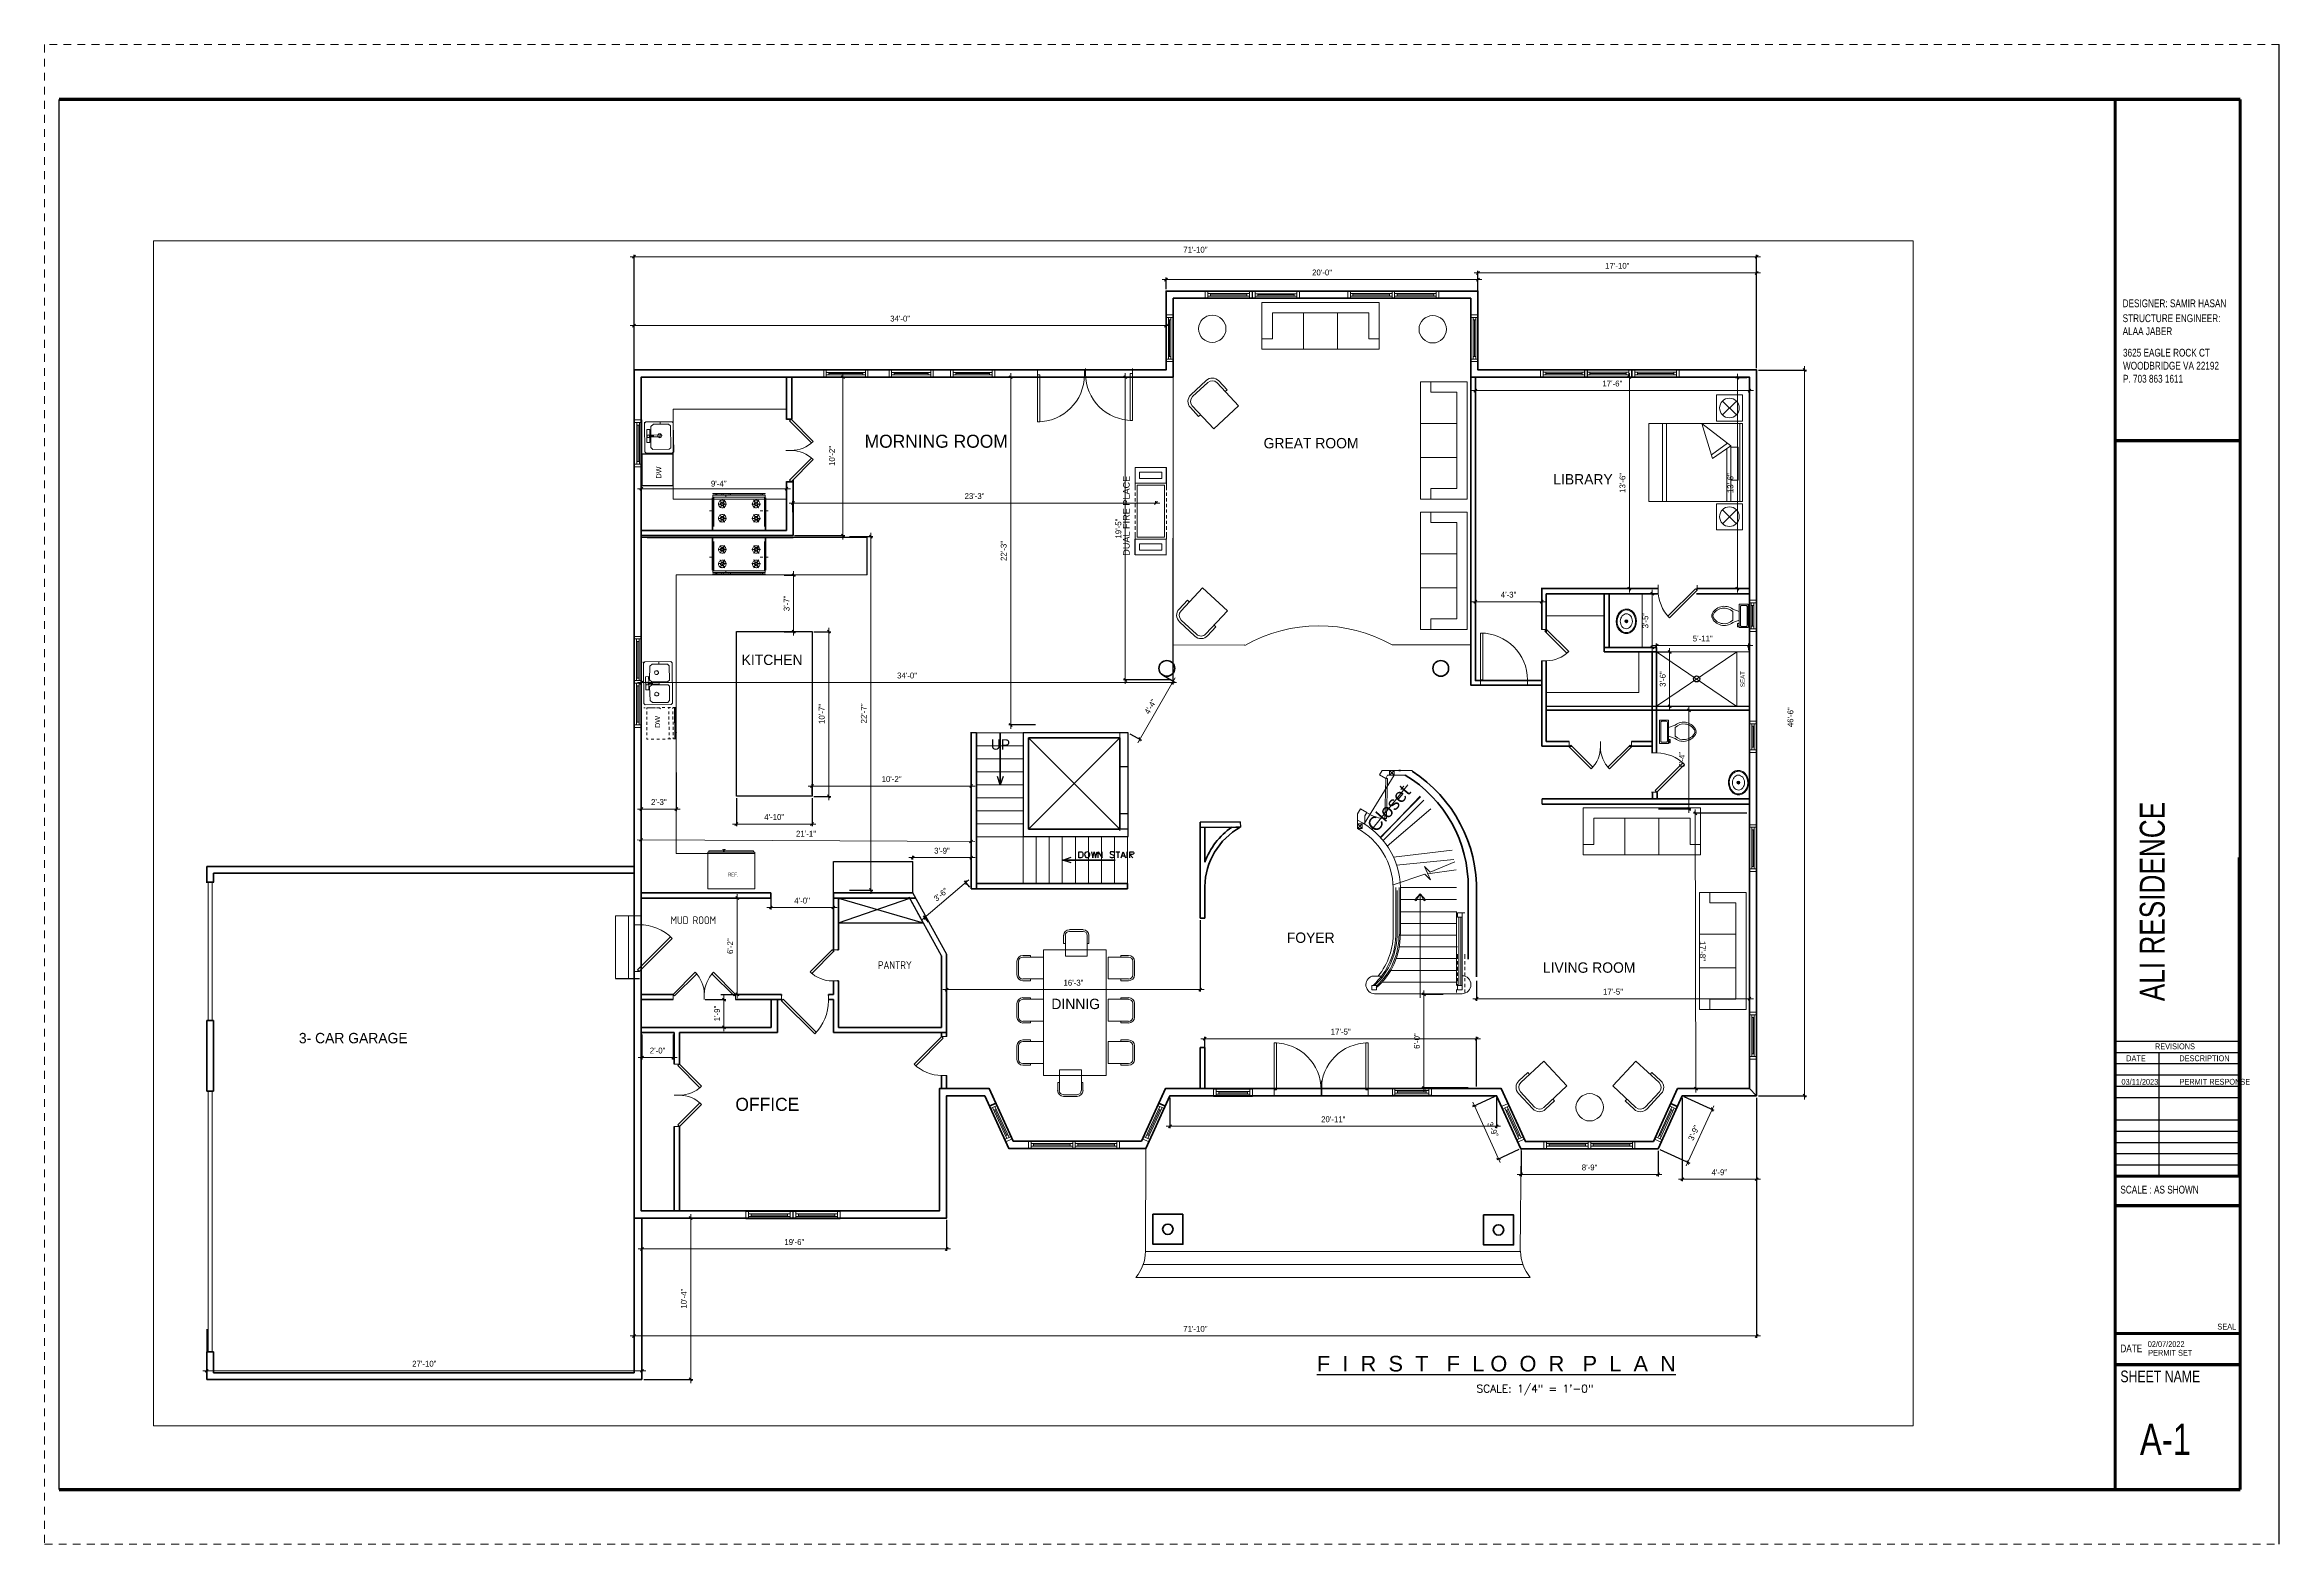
# Paper-space layout 'A-1' of a CAD drawing. Extents: x 38.4 to 74.2, y 15.7 to 39.7.
# The model-space entities are those that its viewports show. They can reach past a viewport. Long polylines and large blocks are cut down to what shows.
import ezdxf

# ---------------------------------------------------------------- set-up
doc = ezdxf.new("R2010")
doc.units = 0
doc.header["$LTSCALE"] = 20
doc.header["$MEASUREMENT"] = 0
doc.linetypes.add('Hidden (½x)', pattern=[0.1875, 0.125, -0.0625])
doc.linetypes.add('HIDDEN2', pattern=[0.1875, 0.125, -0.0625])
doc.layers.get('0').update_dxf_attribs({"lineweight": 9})
doc.layers.get('DefPoints').update_dxf_attribs({"color": 17})
for name, color, linetype in [('$0$01', 1, 'Continuous'), ('$0$A-HATCH-ROOF', 252, 'Continuous'), ('A-WALL-PATT', 253, 'Continuous'), ('A-WALL-PATT-I', 1, 'Continuous'), ('A-WALLS.', 7, 'Continuous'), ('ARROW', 4, 'Continuous'), ('BNDYTEXT', 3, 'Continuous'), ('Border', 53, 'Continuous'), ('CONTOURS', 3, 'Continuous'), ('EX-BLDG_EXTERIOR', 1, 'Continuous'), ('PEL_INT', 1, 'Continuous'), ('S-GRID-DIM', 1, 'Continuous'), ('S-HATCH', 8, 'Continuous'), ('S-SECT-ELEV', 1, 'Continuous'), ('S-SECT-MISC', 134, 'Continuous'), ('S-STEEL', 6, 'Continuous'), ('WALLELEV1-2', 7, 'Continuous')]:
    doc.layers.add(name, color=color, linetype=linetype)
for name, color, linetype, lineweight in [('A-FINE-15', 4, 'Continuous', 15), ('A-stairs', 30, 'Continuous', 13), ('A-various', 8, 'Continuous', 5), ('A-WALL', 7, 'Continuous', 40), ('A-Wall-New', 1, 'Continuous', 50), ('A-Wall-Partition', 3, 'Continuous', 35), ('A-windoor', 2, 'Continuous', 13), ('AFURNITURE', 134, 'Continuous', 18), ('Details', 2, 'Continuous', 15), ('DIM', 8, 'Continuous', 5), ('door', 43, 'Continuous', 13), ('Furniture', 132, 'Continuous', 5), ('hatch', 8, 'Continuous', 13), ('S-TEXT 1', 134, 'Continuous', 13), ('SE-levels', 8, 'Continuous', 5), ('TEXT', 6, 'Continuous', 25)]:
    doc.layers.add(name, color=color, linetype=linetype, lineweight=lineweight)
doc.layers.add('No Plot', color=33, linetype='HIDDEN2', lineweight=18, plot=False)
doc.styles.add('ARCHITXT', font='ARCHITXT.SHX', dxfattribs={"height": 2})
doc.styles.add('DIM60', font='romans.shx', dxfattribs={"height": 6})
doc.styles.add('PDF Arial', font='arial.ttf')
doc.styles.get("Standard").update_dxf_attribs({"font": 'stylu.ttf'})
doc.styles.add('Text - MM', font='arial.ttf', dxfattribs={"width": 0.75, "height": 0.09375})
doc.styles.add('TITLE', font='arial.ttf', dxfattribs={"height": 12})
doc.dimstyles.new('Forum 24', dxfattribs={"dimscale": 24, "dimtxt": 0.1875, "dimasz": 0.09375, "dimexe": 0.0625, "dimexo": 0.0625, "dimgap": 0.125, "dimtad": 1, "dimdec": 4, "dimrnd": 1, "dimzin": 7, "dimdsep": 46, "dimlunit": 4, "dimtxsty": 'Standard', "dimblk": 'OBLIQUE', "dimblk1": 'DIMTICK', "dimblk2": 'OBLIQUE', "dimcen": -0.0625, "dimdle": 0.125, "dimclrd": 256, "dimclre": 256, "dimclrt": 256, "dimadec": 0, "dimazin": 0, "dimtfac": 1, "dimtdec": 4, "dimtmove": 1, "dimatfit": 3, "dimfxl": 0.0625, "dimtvp": 1.2, "dimfrac": 2, "dimtolj": 1, "dimtzin": 7, "dimlwd": 13, "dimarcsym": 0})

# ---------------------------------------------------------------- blocks, each defined once
blk = doc.blocks.new('*U674')
for p, q in [((-18, 0), (14, 0)), ((-18, -3.75), (-18, -1.75)), ((-18, -1.75), (14, -1.75)), ((14, -3.75), (-18, -3.75)), ((-18, -5.5), (14, -5.5)), ((-16, -1.75), (-16, -3.75)), ((12, -2.75), (-16, -2.75)), ((12, -1.75), (12, -3.75)), ((14, -1.75), (14, -3.75))]:
    blk.add_line(p, q)
blk.add_lwpolyline([(-18, -5.5), (-20, -5.5), (-20, 0), (-18, 0)], close=True)
at = {"extrusion": (0, 0, -1)}
blk.add_lwpolyline([(-14, -5.5), (-16, -5.5), (-16, 0), (-14, 0)], close=True, dxfattribs=at)
blk = doc.blocks.new('*U677')
for p, q in [((-36, 0), (-36, -4)), ((0, 0), (0, -4))]:
    blk.add_line(p, q)
blk.add_lwpolyline([(0, 0), (0, 36), (-1.75, 36), (-1.75, 0)], close=True)
blk.add_arc((0, 0), 36, 90, 180)
blk = doc.blocks.new('*U614')
for p, q in [((0, 0), (0, -4)), ((36, 0), (36, -4))]:
    blk.add_line(p, q)
blk.add_lwpolyline([(0, 0), (25.5, 25.5), (26.7, 24.2), (1.2, -1.2)], close=True)
blk.add_arc((0, 0), 36, 0, 45)
blk = doc.blocks.new('U5TU')
at = {"layer": 'AFURNITURE'}
for p, q in [((21916, 3043.4), (21891, 3043.4)), ((21916, 3002), (21891, 3002))]:
    blk.add_line(p, q, dxfattribs=at)
for points in [[(21918, 3042.7), (21891, 3042.7)], [(21916.5, 3042.3), (21894, 3042.3)], [(21899.7, 3036.2), (21897.2, 3037.6)], [(21899.6, 3036.2), (21897.2, 3037.5)], [(21897.3, 3036.1), (21897.4, 3036.6), (21897.6, 3037.2), (21898, 3037.6), (21898.3, 3038), (21898.7, 3038.3), (21899.2, 3038.5), (21899.7, 3038.7), (21900.2, 3038.7), (21900.8, 3038.7), (21901.3, 3038.5), (21901.8, 3038.3), (21902.3, 3038), (21902.6, 3037.6), (21902.8, 3037.2), (21903.1, 3036.6), (21903.1, 3036.1)], [(21900.1, 3036.5), (21900.1, 3039.3)], [(21900.2, 3039.3), (21900.1, 3039.3)], [(21900.2, 3036.5), (21900.2, 3039.3)], [(21900.5, 3036.2), (21903, 3037.6)], [(21900.7, 3036.2), (21903.1, 3037.5)], [(21903, 3037.3), (21903, 3038.3)], [(21903.1, 3037.5), (21903, 3037.6)], [(21906, 3043.2), (21906, 3045.2)], [(21906, 3042.5), (21906, 3044.6)], [(21906, 3039), (21906, 3041.1)], [(21908.2, 3037.5), (21908.2, 3037.6)], [(21910.6, 3036.2), (21908.2, 3037.6)], [(21910.6, 3036.2), (21908.2, 3037.5)], [(21908.4, 3036.1), (21908.5, 3036.6), (21908.7, 3037.2), (21909, 3037.6), (21909.3, 3038), (21909.7, 3038.3), (21910.2, 3038.5), (21910.7, 3038.7), (21911.3, 3038.7), (21911.9, 3038.7), (21912.4, 3038.5), (21912.9, 3038.3), (21913.3, 3038), (21913.6, 3037.6), (21914, 3037.2), (21914.1, 3036.6), (21914.2, 3036.1)], [(21911.1, 3036.5), (21911.1, 3039.3)], [(21911.1, 3036.5), (21911.1, 3039.3)], [(21911.6, 3036.2), (21914, 3037.6)], [(21911.7, 3036.2), (21914.2, 3037.5)], [(21914.2, 3037.5), (21914, 3037.6)], [(21916.5, 3002.7), (21916.5, 3042.7)], [(21918, 3002.7), (21918, 3042.7)], [(21919, 3040.7), (21918, 3040.7)], [(21919, 3039.7), (21918, 3039.7)], [(21919.4, 3042.7), (21919, 3042.7)], [(21919, 3040.7), (21919, 3042.7)], [(21919, 3016.1), (21919, 3039.7)], [(21919.4, 3002.7), (21919.4, 3042.7)], [(21897.2, 3034.1), (21899.7, 3035.5)], [(21897.2, 3034.3), (21899.6, 3035.5)], [(21903.1, 3036.1), (21903.1, 3035.8), (21903.1, 3035.3), (21902.8, 3034.8), (21902.6, 3034.3), (21902.3, 3033.8), (21901.8, 3033.5), (21901.3, 3033.3), (21900.8, 3033.1), (21900.2, 3033), (21899.6, 3033.1), (21899.1, 3033.3), (21898.6, 3033.5), (21898.2, 3033.8), (21897.8, 3034.3), (21897.5, 3034.8), (21897.4, 3035.3), (21897.3, 3035.8), (21897.3, 3036.1)], [(21898, 3037.3), (21899.8, 3037.3)], [(21898.7, 3036.1), (21898.8, 3036.3), (21899, 3036.6), (21899.3, 3037), (21899.7, 3037.2), (21900.2, 3037.3), (21900.7, 3037.2), (21901.2, 3037), (21901.5, 3036.6), (21901.6, 3036.3), (21901.6, 3036.1)], [(21901.6, 3036.1), (21901.6, 3035.8), (21901.5, 3035.4), (21901.2, 3035), (21900.7, 3034.6), (21900.2, 3034.4), (21899.6, 3034.6), (21899.2, 3035), (21898.8, 3035.4), (21898.7, 3035.8), (21898.7, 3036.1)], [(21899.6, 3036.2), (21899.7, 3036.2)], [(21899.7, 3035.5), (21899.6, 3035.5)], [(21900.2, 3036.5), (21900.1, 3036.5)], [(21900.1, 3032.5), (21900.1, 3035.3)], [(21900.2, 3035.3), (21900.1, 3035.3)], [(21900.2, 3032.5), (21900.1, 3032.5)], [(21900.2, 3032.5), (21900.2, 3035.3)], [(21900.7, 3036.2), (21900.5, 3036.2)], [(21900.5, 3035.5), (21900.7, 3035.5)], [(21903, 3034.1), (21900.5, 3035.5)], [(21903.1, 3034.3), (21900.7, 3035.5)], [(21902, 3037.3), (21903, 3037.3)], [(21903, 3034.1), (21903.1, 3034.3)], [(21908.2, 3034.1), (21910.6, 3035.5)], [(21908.2, 3034.3), (21910.6, 3035.5)], [(21908.2, 3034.1), (21908.2, 3034.3)], [(21914.2, 3036.1), (21914.2, 3035.8), (21914.1, 3035.3), (21914, 3034.8), (21913.6, 3034.3), (21913.3, 3033.8), (21912.9, 3033.5), (21912.4, 3033.3), (21911.9, 3033.1), (21911.3, 3033), (21910.6, 3033.1), (21910.2, 3033.3), (21909.6, 3033.5), (21909.2, 3033.8), (21908.9, 3034.3), (21908.6, 3034.8), (21908.4, 3035.3), (21908.4, 3035.8), (21908.4, 3036.1)], [(21909.9, 3036.1), (21909.9, 3036.3), (21910.1, 3036.6), (21910.4, 3037), (21910.7, 3037.2), (21911.3, 3037.3), (21911.9, 3037.2), (21912.3, 3037), (21912.6, 3036.6), (21912.6, 3036.3), (21912.7, 3036.1)], [(21912.7, 3036.1), (21912.7, 3035.8), (21912.6, 3035.4), (21912.3, 3035), (21911.9, 3034.6), (21911.3, 3034.4), (21910.7, 3034.6), (21910.2, 3035), (21910, 3035.4), (21909.9, 3035.8), (21909.9, 3036.1)], [(21911.1, 3032.5), (21911.1, 3035.3)], [(21911.1, 3032.5), (21911.1, 3035.3)], [(21911.7, 3036.2), (21911.6, 3036.2)], [(21911.6, 3035.5), (21911.7, 3035.5)], [(21914, 3034.1), (21911.6, 3035.5)], [(21914.2, 3034.3), (21911.7, 3035.5)], [(21914, 3034.1), (21914.2, 3034.3)], [(21916.5, 3003.3), (21894, 3003.3)], [(21899.6, 3010.1), (21897.2, 3011.5)], [(21899.7, 3010.3), (21897.2, 3011.5)], [(21897.2, 3008.2), (21899.6, 3009.6)], [(21897.2, 3008.2), (21899.7, 3009.5)], [(21897.3, 3009.9), (21897.4, 3010.5), (21897.6, 3011.1), (21897.8, 3011.6), (21898.2, 3011.9), (21898.6, 3012.4), (21899.2, 3012.6), (21899.6, 3012.7), (21900.2, 3012.8), (21900.8, 3012.7), (21901.3, 3012.6), (21901.8, 3012.4), (21902.3, 3011.9), (21902.6, 3011.6), (21902.8, 3011.1), (21903.1, 3010.5), (21903.1, 3009.9)], [(21903.1, 3009.9), (21903.1, 3009.9), (21903.1, 3009.4), (21902.8, 3008.8), (21902.6, 3008.3), (21902.3, 3007.8), (21901.8, 3007.5), (21901.3, 3007.2), (21900.8, 3006.9), (21900.2, 3006.9), (21899.6, 3006.9), (21899.1, 3007.2), (21898.6, 3007.5), (21898.2, 3007.8), (21897.8, 3008.3), (21897.5, 3008.8), (21897.4, 3009.4), (21897.3, 3009.9), (21897.3, 3009.9)], [(21898.7, 3009.9), (21898.7, 3009.9), (21898.8, 3010.5), (21899.2, 3010.9), (21899.6, 3011.3), (21900.2, 3011.4), (21900.7, 3011.3), (21901.2, 3010.9), (21901.5, 3010.5), (21901.6, 3009.9), (21901.6, 3009.9)], [(21901.6, 3009.9), (21901.5, 3009.4), (21901.2, 3008.9), (21900.7, 3008.6), (21900.2, 3008.5), (21899.7, 3008.6), (21899.3, 3008.9), (21899, 3009.4), (21898.7, 3009.9)], [(21899.6, 3010.1), (21899.7, 3010.3)], [(21899.7, 3009.5), (21899.6, 3009.6)], [(21900.1, 3010.6), (21900.1, 3013.2)], [(21900.2, 3013.2), (21900.1, 3013.2)], [(21900.2, 3010.6), (21900.1, 3010.6)], [(21900.1, 3006.6), (21900.1, 3009.2)], [(21900.2, 3009.2), (21900.1, 3009.2)], [(21900.2, 3006.6), (21900.1, 3006.6)], [(21900.2, 3010.6), (21900.2, 3013.2)], [(21900.2, 3006.6), (21900.2, 3009.2)], [(21900.5, 3010.3), (21903, 3011.5)], [(21900.7, 3010.1), (21900.5, 3010.3)], [(21900.5, 3009.5), (21900.7, 3009.6)], [(21903, 3008.2), (21900.5, 3009.5)], [(21900.7, 3010.1), (21903.1, 3011.5)], [(21903.1, 3008.2), (21900.7, 3009.6)], [(21903.1, 3011.5), (21903, 3011.5)], [(21903, 3008.2), (21903.1, 3008.2)], [(21910.6, 3010.1), (21908.2, 3011.5)], [(21910.6, 3010.3), (21908.2, 3011.5)], [(21908.2, 3008.2), (21910.6, 3009.6)], [(21908.2, 3008.2), (21910.6, 3009.5)], [(21908.4, 3009.9), (21908.4, 3010.5), (21908.6, 3011.1), (21909, 3011.6), (21909.3, 3011.9), (21909.7, 3012.4), (21910.2, 3012.6), (21910.7, 3012.7), (21911.3, 3012.8), (21911.9, 3012.7), (21912.4, 3012.6), (21912.9, 3012.4), (21913.3, 3011.9), (21913.6, 3011.6), (21914, 3011.1), (21914.1, 3010.5), (21914.2, 3009.9)], [(21914.2, 3009.9), (21914.2, 3009.9), (21914.1, 3009.4), (21914, 3008.8), (21913.6, 3008.3), (21913.3, 3007.8), (21912.9, 3007.5), (21912.4, 3007.2), (21911.9, 3006.9), (21911.3, 3006.9), (21910.6, 3006.9), (21910.2, 3007.2), (21909.6, 3007.5), (21909.2, 3007.8), (21908.9, 3008.3), (21908.6, 3008.8), (21908.4, 3009.4), (21908.4, 3009.9), (21908.4, 3009.9)], [(21909.9, 3009.9), (21909.9, 3009.9), (21910, 3010.5), (21910.2, 3010.9), (21910.7, 3011.3), (21911.3, 3011.4), (21911.9, 3011.3), (21912.3, 3010.9), (21912.6, 3010.5), (21912.7, 3009.9), (21912.7, 3009.9)], [(21912.7, 3009.9), (21912.6, 3009.4), (21912.3, 3008.9), (21911.9, 3008.6), (21911.3, 3008.5), (21910.7, 3008.6), (21910.4, 3008.9), (21910.1, 3009.4), (21909.9, 3009.9)], [(21910.6, 3010.1), (21910.6, 3010.3)], [(21910.6, 3009.5), (21910.6, 3009.6)], [(21911.1, 3010.6), (21911.1, 3013.2)], [(21911.1, 3010.6), (21911.1, 3013.2)], [(21911.1, 3006.6), (21911.1, 3009.2)], [(21911.1, 3006.6), (21911.1, 3009.2)], [(21911.6, 3010.3), (21914, 3011.5)], [(21911.7, 3010.1), (21911.6, 3010.3)], [(21911.6, 3009.5), (21911.7, 3009.6)], [(21914, 3008.2), (21911.6, 3009.5)], [(21911.7, 3010.1), (21914.2, 3011.5)], [(21914.2, 3008.2), (21911.7, 3009.6)], [(21914.2, 3011.5), (21914, 3011.5)], [(21914, 3008.2), (21914.2, 3008.2)], [(21918, 3012.7), (21916.5, 3012.7)], [(21919, 3016.1), (21918, 3016.1)], [(21919, 3015.1), (21918, 3015.1)], [(21919, 3010.6), (21918, 3010.6)], [(21919, 3009.5), (21918, 3009.5)], [(21919, 3005.8), (21918, 3005.8)], [(21919, 3004.8), (21918, 3004.8)], [(21919, 3004.8), (21918, 3004.8)], [(21919, 3010.6), (21919, 3015.1)], [(21919.4, 3012.7), (21919, 3012.7)], [(21919, 3005.8), (21919, 3009.5)], [(21919, 3002.7), (21919, 3004.8)], [(21918, 3002.7), (21891, 3002.7)], [(21906, 3001.2), (21906, 3002)], [(21906, 3000), (21906, 3001.8)], [(21919.4, 3002.7), (21919, 3002.7)]]:
    blk.add_lwpolyline(points, dxfattribs=at)
blk = doc.blocks.new('QWA')
at = {"layer": 'AFURNITURE'}
blk.add_line((22086.8, 3052.2), (22122.9, 3052.2), dxfattribs=at)
for points in [[(22086.8, 3080.5), (22086.8, 3052.2)], [(22086.8, 3080.5), (22122.9, 3080.5)], [(22086.8, 3079.4), (22122.9, 3079.4)], [(22087.6, 3081.5), (22098.8, 3081.5)], [(22087.6, 3081.5), (22087.6, 3080.5)], [(22098.2, 3082.5), (22098.8, 3082.5)], [(22098.2, 3082.5), (22098.2, 3082.2)], [(22098.8, 3082.5), (22098.8, 3080.5)], [(22099.2, 3082.5), (22099.2, 3080.5)], [(22099.2, 3082.5), (22100, 3082.5)], [(22099.2, 3081.5), (22121.9, 3081.5)], [(22100, 3082.5), (22100, 3082.2)], [(22121.9, 3081.5), (22121.9, 3080.5)], [(22122.9, 3080.5), (22122.9, 3052.2)]]:
    blk.add_lwpolyline(points, dxfattribs=at)
at = {"layer": 'TEXT', "insert": (22106.1, 3061.7), "char_height": 3, "width": 72.898, "attachment_point": 8, "style": 'ARCHITXT'}
blk.add_mtext('\\A1;REF.', dxfattribs=at)
blk = doc.blocks.new('OLL')
at = {"layer": 'AFURNITURE'}
for points in [[(21963.8, 3098.2), (21963.8, 3099.1)], [(21964.9, 3099.1), (21963.8, 3099.1)], [(21963.8, 3093.8), (21963.8, 3095.9)], [(21963.8, 3089.5), (21963.8, 3091.6)], [(21968.9, 3099.1), (21966.8, 3099.1)], [(21973, 3099.1), (21970.8, 3099.1)], [(21977, 3099.1), (21974.8, 3099.1)], [(21981, 3099.1), (21978.8, 3099.1)], [(21985, 3099.1), (21982.8, 3099.1)], [(21987.9, 3099.1), (21986.9, 3099.1)], [(21986.9, 3088.5), (21987.8, 3089.4)], [(21987.8, 3100.3), (21987.8, 3101.4)], [(21987.8, 3096.3), (21987.8, 3098.3)], [(21987.8, 3092.3), (21987.8, 3094.3)], [(21987.8, 3089.4), (21987.8, 3090.3)], [(21987.9, 3098.2), (21987.9, 3099.1)], [(21987.9, 3093.8), (21987.9, 3095.9)], [(21987.9, 3089.5), (21987.9, 3091.6)], [(21991.2, 3101.4), (21990.3, 3100.3)], [(21990.3, 3080.3), (21990.3, 3100.3)], [(22022.3, 3101.4), (21991.2, 3101.4)], [(21993.6, 3096.5), (21991.9, 3094.6)], [(21991.9, 3082.9), (21991.9, 3094.6)], [(22004, 3096.7), (21993.6, 3096.5)], [(21999.9, 3091.4), (21999.7, 3091.9), (21999.3, 3092.5), (21998.9, 3092.7), (21998.3, 3092.8), (21997.6, 3092.7), (21997.2, 3092.5), (21997, 3091.9), (21996.9, 3091.4)], [(21996.9, 3091.4), (21996.9, 3091.4), (21997, 3090.8), (21997.2, 3090.3), (21997.6, 3089.9), (21998.3, 3089.8), (21998.5, 3089.8), (21998.9, 3089.9), (21999.1, 3090.2), (21999.3, 3090.3), (21999.5, 3090.6), (21999.7, 3090.8), (21999.9, 3091.2), (21999.9, 3091.4), (21999.9, 3091.4)], [(22011.8, 3099.7), (22001.6, 3099.7)], [(22001.6, 3097.4), (22001.6, 3099.7)], [(22006, 3097.4), (22001.6, 3097.4)], [(22005.4, 3095), (22004, 3096.7)], [(22005.4, 3082.6), (22005.4, 3095)], [(22007.5, 3098.8), (22007.4, 3099.2), (22007.2, 3099.4), (22006.9, 3099.5), (22006.5, 3099.6), (22006.2, 3099.5), (22005.9, 3099.4), (22005.6, 3099.2), (22005.6, 3098.8)], [(22005.6, 3098.8), (22005.6, 3098.6), (22005.6, 3098.3), (22005.9, 3097.9), (22006.2, 3097.7), (22006.5, 3097.7), (22007, 3097.7), (22007.2, 3097.9), (22007.4, 3098.3), (22007.5, 3098.6), (22007.5, 3098.8)], [(22006, 3089.5), (22006, 3097.8)], [(22007.4, 3089.5), (22006, 3089.5)], [(22006.3, 3094.6), (22006.3, 3097.7)], [(22007.1, 3094.6), (22006.3, 3094.6)], [(22007.1, 3094.6), (22007.1, 3097.7)], [(22007.4, 3089.5), (22007.4, 3097.8)], [(22011.8, 3097.4), (22007.4, 3097.4)], [(22009.3, 3096.7), (22007.9, 3095)], [(22007.9, 3082.6), (22007.9, 3095)], [(22019.8, 3096.5), (22009.3, 3096.7)], [(22011.8, 3097.4), (22011.8, 3099.7)], [(22016.3, 3091.4), (22016.2, 3091.9), (22015.9, 3092.5), (22015.3, 3092.7), (22014.8, 3092.8), (22014.2, 3092.7), (22013.8, 3092.5), (22013.4, 3091.9), (22013.3, 3091.4)], [(22013.3, 3091.4), (22013.3, 3091.4), (22013.4, 3090.8), (22013.8, 3090.3), (22014.2, 3089.9), (22014.8, 3089.8), (22015.1, 3089.8), (22015.3, 3089.9), (22015.7, 3090.2), (22015.9, 3090.3), (22016.1, 3090.6), (22016.2, 3090.8), (22016.3, 3091.2), (22016.3, 3091.4), (22016.3, 3091.4)], [(22019.3, 3101.4), (22018.4, 3101.4)], [(22021.4, 3094.6), (22019.8, 3096.5)], [(22023.2, 3101.4), (22021.3, 3101.4)], [(22021.3, 3089.4), (22023.2, 3089.4)], [(22021.4, 3082.9), (22021.4, 3094.6)], [(22023.2, 3100.3), (22022.3, 3101.4)], [(22023.2, 3080.3), (22023.2, 3100.3)], [(21963.8, 3085.2), (21963.8, 3087.3)], [(21963.8, 3080.8), (21963.8, 3083)], [(21964.9, 3082.1), (21963.8, 3082.1)], [(21964.9, 3079), (21963.8, 3079)], [(21963.8, 3077.7), (21963.8, 3078.8)], [(21987.9, 3077.7), (21963.8, 3077.7)], [(21963.8, 3077.1), (21963.8, 3077.7)], [(21987.9, 3077.1), (21963.8, 3077.1)], [(21968.9, 3082.1), (21966.8, 3082.1)], [(21968.9, 3079), (21966.8, 3079)], [(21968.6, 3076.3), (21968.6, 3077.1)], [(21969.1, 3076.3), (21968.6, 3076.3)], [(21969.1, 3076.3), (21969.1, 3077.1)], [(21969.1, 3076.3), (21969.1, 3077.1)], [(21973, 3082.1), (21970.8, 3082.1)], [(21973, 3079), (21970.8, 3079)], [(21977, 3082.1), (21974.8, 3082.1)], [(21977, 3079), (21974.8, 3079)], [(21981, 3082.1), (21978.8, 3082.1)], [(21981, 3079), (21978.8, 3079)], [(21978.8, 3076.7), (21978.8, 3077.1)], [(21983.7, 3076.7), (21978.8, 3076.7)], [(21985, 3082.1), (21982.8, 3082.1)], [(21985, 3079), (21982.8, 3079)], [(21983.7, 3076.7), (21983.7, 3077.1)], [(21987.9, 3082.1), (21986.9, 3082.1)], [(21987.9, 3079), (21986.9, 3079)], [(21987.9, 3085.2), (21987.9, 3087.3)], [(21987.9, 3080.8), (21987.9, 3083)], [(21987.9, 3077.7), (21987.9, 3078.8)], [(21987.9, 3077.1), (21987.9, 3077.7)], [(21991.2, 3079.3), (21990.3, 3080.3)], [(22022.3, 3079.3), (21991.2, 3079.3)], [(21993.3, 3081.5), (21991.9, 3082.9)], [(22004.3, 3081.4), (21993.3, 3081.5)], [(22005.4, 3082.6), (22004.3, 3081.4)], [(22008.9, 3081.4), (22007.9, 3082.6)], [(22020, 3081.5), (22008.9, 3081.4)], [(22021.4, 3082.9), (22020, 3081.5)], [(22023.2, 3080.3), (22022.3, 3079.3)]]:
    blk.add_lwpolyline(points, dxfattribs=at)
at = {"layer": 'TEXT', "insert": (21972.3, 3092.9), "char_height": 4, "width": 61.28, "attachment_point": 1}
blk.add_mtext('{\\fArial|b0|i0|c0|p34;DW}', dxfattribs=at)
blk = doc.blocks.new('*U676')
for p, q in [((-36, 0), (-36, 4)), ((0, 0), (0, 4))]:
    blk.add_line(p, q)
blk.add_lwpolyline([(0, 0), (0, -36), (-1.75, -36), (-1.75, 0)], close=True)
blk.add_arc((0, 0), 36, 180, 270)
blk = doc.blocks.new('_Oblique')
at = {"color": 0, "linetype": 'ByBlock', "lineweight": -2}
blk.add_line((-0.5, -0.5), (0.5, 0.5), dxfattribs=at)
blk = doc.blocks.new('*D781')
at = {"layer": 'DefPoints', "color": 0, "transparency": 16777216}
for p in [(5546, 14227.9), (5434.5, 14224.3), (5546, 14211.5)]:
    blk.add_point(p, dxfattribs=at)
at = {"layer": 'S-HATCH', "lineweight": 13, "transparency": 16777216}
blk.add_line((5431.5, 14227.9), (5549, 14227.9), dxfattribs=at)
at = {"layer": 'S-HATCH', "lineweight": -2, "transparency": 16777216}
for p, q in [((5434.5, 14225.8), (5434.5, 14229.4)), ((5546, 14213), (5546, 14229.4))]:
    blk.add_line(p, q, dxfattribs=at)
at = {"layer": 'S-HATCH', "lineweight": 13, "transparency": 16777216, "xscale": 2.25, "yscale": 2.25, "zscale": 2.25, "rotation": 180}
blk.add_blockref('_Oblique', (5434.5, 14227.9), dxfattribs=at)
at = {"layer": 'S-HATCH', "lineweight": 13, "transparency": 16777216, "xscale": 2.25, "yscale": 2.25, "zscale": 2.25}
blk.add_blockref('_Oblique', (5546, 14227.9), dxfattribs=at)
at = {"layer": 'S-HATCH', "transparency": 16777216, "insert": (5494, 14231.8), "char_height": 4.5, "attachment_point": 5}
blk.add_mtext('\\A1;9\'-4"', dxfattribs=at)
blk = doc.blocks.new('DIMTICK')
for p, q in [((-1, 0), (1, 0)), ((0, 1), (0, -1))]:
    blk.add_line(p, q)
at = {"const_width": 0.141}
blk.add_lwpolyline([(0.71, 0.71), (-0.71, -0.71)], dxfattribs=at)
blk = doc.blocks.new('*U583')
for p, q in [((-24, 0), (-24, -4)), ((0, 0), (0, -4))]:
    blk.add_line(p, q)
blk.add_lwpolyline([(0, 0), (-17, 17), (-18.2, 15.7), (-1.2, -1.2)], close=True)
blk.add_arc((0, 0), 24, 135, 180)
blk = doc.blocks.new('*U612')
for p, q in [((0, 0), (0, -4)), ((30, 0), (30, -4))]:
    blk.add_line(p, q)
blk.add_lwpolyline([(0, 0), (21.2, 21.2), (22.5, 20), (1.2, -1.2)], close=True)
blk.add_arc((0, 0), 30, 0, 45)
blk = doc.blocks.new('*D782')
at = {"layer": 'DefPoints', "color": 0, "transparency": 16777216}
for p in [(5863.7, 13897.9), (5863.7, 13843.1), (5669, 13815.8)]:
    blk.add_point(p, dxfattribs=at)
at = {"layer": 'S-HATCH', "lineweight": -2, "transparency": 16777216}
for p, q in [((5863.7, 13896.4), (5863.7, 13841.6)), ((5669, 13817.3), (5669, 13844.6))]:
    blk.add_line(p, q, dxfattribs=at)
at = {"layer": 'S-HATCH', "lineweight": 13, "transparency": 16777216}
blk.add_line((5666, 13843.1), (5866.7, 13843.1), dxfattribs=at)
at = {"layer": 'S-HATCH', "lineweight": 13, "transparency": 16777216, "xscale": 2.25, "yscale": 2.25, "zscale": 2.25, "rotation": 180}
blk.add_blockref('_Oblique', (5669, 13843.1), dxfattribs=at)
at = {"layer": 'S-HATCH', "lineweight": 13, "transparency": 16777216, "xscale": 2.25, "yscale": 2.25, "zscale": 2.25}
blk.add_blockref('_Oblique', (5863.7, 13843.1), dxfattribs=at)
at = {"layer": 'S-HATCH', "transparency": 16777216, "insert": (5766.4, 13848.4), "char_height": 4.5, "attachment_point": 5}
blk.add_mtext('\\A1;16\'-3"', dxfattribs=at)
blk = doc.blocks.new('*D783')
at = {"layer": 'DefPoints', "color": 0, "transparency": 16777216}
for p in [(5551, 14208.5), (5829.7, 14216.9), (5829.7, 14215.9)]:
    blk.add_point(p, dxfattribs=at)
at = {"layer": 'DIM', "lineweight": 13, "transparency": 16777216}
blk.add_line((5548, 14216.9), (5832.7, 14216.9), dxfattribs=at)
at = {"layer": 'DIM', "lineweight": -2, "transparency": 16777216}
for p, q in [((5551, 14210), (5551, 14218.4)), ((5829.7, 14217.4), (5829.7, 14218.4))]:
    blk.add_line(p, q, dxfattribs=at)
at = {"layer": 'DIM', "lineweight": 13, "transparency": 16777216, "xscale": 2.25, "yscale": 2.25, "zscale": 2.25, "rotation": 180}
blk.add_blockref('_Oblique', (5551, 14216.9), dxfattribs=at)
at = {"layer": 'DIM', "lineweight": 13, "transparency": 16777216, "xscale": 2.25, "yscale": 2.25, "zscale": 2.25}
blk.add_blockref('_Oblique', (5829.7, 14216.9), dxfattribs=at)
at = {"layer": 'DIM', "transparency": 16777216, "insert": (5690.4, 14222.2), "char_height": 4.5, "attachment_point": 5}
blk.add_mtext('\\A1;23\'-3"', dxfattribs=at)
blk = doc.blocks.new('*D784')
at = {"layer": 'DefPoints', "color": 0, "transparency": 16777216}
for p in [(6291, 14406.1), (5429, 14315.5), (6291, 14319.1)]:
    blk.add_point(p, dxfattribs=at)
at = {"layer": 'DIM', "lineweight": 13, "transparency": 16777216}
blk.add_line((5426, 14406.1), (6294, 14406.1), dxfattribs=at)
at = {"layer": 'DIM', "lineweight": -2, "transparency": 16777216}
for p, q in [((5429, 14317), (5429, 14407.6)), ((6291, 14320.6), (6291, 14407.6))]:
    blk.add_line(p, q, dxfattribs=at)
at = {"layer": 'DIM', "lineweight": 13, "transparency": 16777216, "xscale": 2.25, "yscale": 2.25, "zscale": 2.25, "rotation": 180}
blk.add_blockref('_Oblique', (5429, 14406.1), dxfattribs=at)
at = {"layer": 'DIM', "lineweight": 13, "transparency": 16777216, "xscale": 2.25, "yscale": 2.25, "zscale": 2.25}
blk.add_blockref('_Oblique', (6291, 14406.1), dxfattribs=at)
at = {"layer": 'DIM', "transparency": 16777216, "insert": (5860, 14411.5), "char_height": 4.5, "attachment_point": 5}
blk.add_mtext('\\A1;71\'-10"', dxfattribs=at)
blk = doc.blocks.new('*U672')
for p, q in [((-18, 0), (12, 0)), ((-18, -3.75), (-18, -1.75)), ((-18, -1.75), (12, -1.75)), ((12, -3.75), (-18, -3.75)), ((-18, -5.5), (12, -5.5)), ((-16, -1.75), (-16, -3.75)), ((10, -2.75), (-16, -2.75)), ((10, -1.75), (10, -3.75)), ((12, -1.75), (12, -3.75))]:
    blk.add_line(p, q)
blk.add_lwpolyline([(-18, -5.5), (-20, -5.5), (-20, 0), (-18, 0)], close=True)
at = {"extrusion": (0, 0, -1)}
blk.add_lwpolyline([(-12, -5.5), (-14, -5.5), (-14, 0), (-12, 0)], close=True, dxfattribs=at)
blk = doc.blocks.new('*D788')
at = {"layer": 'DefPoints', "color": 0, "transparency": 16777216}
for p in [(5558.7, 14313.6), (5550.7, 14191.9), (5589.4, 14191.9)]:
    blk.add_point(p, dxfattribs=at)
at = {"layer": 'DIM', "lineweight": -2, "transparency": 16777216}
for p, q in [((5560.2, 14313.6), (5590.9, 14313.6)), ((5552.2, 14191.9), (5590.9, 14191.9))]:
    blk.add_line(p, q, dxfattribs=at)
at = {"layer": 'DIM', "lineweight": 13, "transparency": 16777216}
blk.add_line((5589.4, 14316.6), (5589.4, 14188.9), dxfattribs=at)
at = {"layer": 'DIM', "lineweight": 13, "transparency": 16777216, "xscale": 2.25, "yscale": 2.25, "zscale": 2.25}
for p, rotation in [((5589.4, 14313.6), 90), ((5589.4, 14191.9), 270)]:
    blk.add_blockref('_Oblique', p, dxfattribs=dict(at, rotation=rotation))
at = {"layer": 'DIM', "transparency": 16777216, "insert": (5581, 14253.1), "char_height": 4.5, "attachment_point": 5, "rotation": 90}
blk.add_mtext('\\A1;10\'-2"', dxfattribs=at)
blk = doc.blocks.new('*D789')
at = {"layer": 'DefPoints', "color": 0, "transparency": 16777216}
for p in [(5482.1, 13835.5), (5498, 13835.5), (5482.1, 13814.1)]:
    blk.add_point(p, dxfattribs=at)
at = {"layer": 'S-HATCH', "lineweight": -2, "transparency": 16777216}
for p, q in [((5483.6, 13835.5), (5499.5, 13835.5)), ((5483.6, 13814.1), (5499.5, 13814.1))]:
    blk.add_line(p, q, dxfattribs=at)
at = {"layer": 'S-HATCH', "lineweight": 13, "transparency": 16777216}
blk.add_line((5498, 13811.1), (5498, 13838.5), dxfattribs=at)
at = {"layer": 'S-HATCH', "lineweight": 13, "transparency": 16777216, "xscale": 2.25, "yscale": 2.25, "zscale": 2.25}
for p, rotation in [((5498, 13835.5), 90), ((5498, 13814.1), 270)]:
    blk.add_blockref('_Oblique', p, dxfattribs=dict(at, rotation=rotation))
at = {"layer": 'S-HATCH', "transparency": 16777216, "insert": (5492.7, 13824.8), "char_height": 4.5, "attachment_point": 5, "rotation": 90}
blk.add_mtext('\\A1;1\'-9"', dxfattribs=at)
blk = doc.blocks.new('*D790')
at = {"layer": 'DefPoints', "color": 0, "transparency": 16777216}
for p in [(5842.6, 14191.4), (5434.5, 14185.6), (5842.6, 14079)]:
    blk.add_point(p, dxfattribs=at)
at = {"layer": 'DIM', "lineweight": -2, "transparency": 16777216}
for p, q in [((5434.5, 14184.1), (5434.5, 14077.5)), ((5842.6, 14189.9), (5842.6, 14077.5))]:
    blk.add_line(p, q, dxfattribs=at)
at = {"layer": 'DIM', "lineweight": 13, "transparency": 16777216}
blk.add_line((5431.5, 14079), (5845.6, 14079), dxfattribs=at)
at = {"layer": 'DIM', "lineweight": 13, "transparency": 16777216, "xscale": 2.25, "yscale": 2.25, "zscale": 2.25, "rotation": 180}
blk.add_blockref('_Oblique', (5434.5, 14079), dxfattribs=at)
at = {"layer": 'DIM', "lineweight": 13, "transparency": 16777216, "xscale": 2.25, "yscale": 2.25, "zscale": 2.25}
blk.add_blockref('_Oblique', (5842.6, 14079), dxfattribs=at)
at = {"layer": 'DIM', "transparency": 16777216, "insert": (5638.6, 14084.4), "char_height": 4.5, "attachment_point": 5}
blk.add_mtext('\\A1;34\'-0"', dxfattribs=at)
blk = doc.blocks.new('*D791')
at = {"layer": '$0$A-HATCH-ROOF', "lineweight": -2, "transparency": 16777216}
for p, q in [((5544.2, 14161.5), (5553, 14161.5)), ((5544.2, 14118.1), (5553, 14118.1))]:
    blk.add_line(p, q, dxfattribs=at)
at = {"layer": '$0$A-HATCH-ROOF', "lineweight": 13, "transparency": 16777216}
blk.add_line((5551.5, 14164.5), (5551.5, 14115.1), dxfattribs=at)
at = {"layer": 'DefPoints', "color": 0, "transparency": 16777216}
for p in [(5542.7, 14161.5), (5542.7, 14118.1), (5551.5, 14118.1)]:
    blk.add_point(p, dxfattribs=at)
at = {"layer": '$0$A-HATCH-ROOF', "lineweight": 13, "transparency": 16777216, "xscale": 2.25, "yscale": 2.25, "zscale": 2.25}
for p, rotation in [((5551.5, 14161.5), 90), ((5551.5, 14118.1), 270)]:
    blk.add_blockref('_Oblique', p, dxfattribs=dict(at, rotation=rotation))
at = {"layer": '$0$A-HATCH-ROOF', "transparency": 16777216, "insert": (5546.1, 14139.8), "char_height": 4.5, "attachment_point": 5, "rotation": 90}
blk.add_mtext('\\A1;3\'-7"', dxfattribs=at)
blk = doc.blocks.new('*D792')
at = {"layer": 'DefPoints', "color": 0, "transparency": 16777216}
for p in [(5534, 13914.6), (5582, 13914.6), (5582, 13906.2)]:
    blk.add_point(p, dxfattribs=at)
at = {"layer": 'S-HATCH', "lineweight": 13, "transparency": 16777216}
blk.add_line((5531, 13906.2), (5585, 13906.2), dxfattribs=at)
at = {"layer": 'S-HATCH', "lineweight": -2, "transparency": 16777216}
for p, q in [((5534, 13913.1), (5534, 13904.7)), ((5582, 13913.1), (5582, 13904.7))]:
    blk.add_line(p, q, dxfattribs=at)
at = {"layer": 'S-HATCH', "lineweight": 13, "transparency": 16777216, "xscale": 2.25, "yscale": 2.25, "zscale": 2.25, "rotation": 180}
blk.add_blockref('_Oblique', (5534, 13906.2), dxfattribs=at)
at = {"layer": 'S-HATCH', "lineweight": 13, "transparency": 16777216, "xscale": 2.25, "yscale": 2.25, "zscale": 2.25}
blk.add_blockref('_Oblique', (5582, 13906.2), dxfattribs=at)
at = {"layer": 'S-HATCH', "transparency": 16777216, "insert": (5558, 13911.5), "char_height": 4.5, "attachment_point": 5}
blk.add_mtext('\\A1;4\'-0"', dxfattribs=at)
blk = doc.blocks.new('*D793')
at = {"layer": 'DefPoints', "color": 0, "transparency": 16777216}
for p in [(5593, 14191.1), (5593, 13919.6), (5610.8, 13919.6)]:
    blk.add_point(p, dxfattribs=at)
at = {"layer": 'DIM', "lineweight": 13, "transparency": 16777216}
blk.add_line((5610.8, 14194.1), (5610.8, 13916.6), dxfattribs=at)
at = {"layer": 'DIM', "lineweight": -2, "transparency": 16777216}
for p, q in [((5594.5, 14191.1), (5612.3, 14191.1)), ((5594.5, 13919.6), (5612.3, 13919.6))]:
    blk.add_line(p, q, dxfattribs=at)
at = {"layer": 'DIM', "lineweight": 13, "transparency": 16777216, "xscale": 2.25, "yscale": 2.25, "zscale": 2.25}
for p, rotation in [((5610.8, 14191.1), 90), ((5610.8, 13919.6), 270)]:
    blk.add_blockref('_Oblique', p, dxfattribs=dict(at, rotation=rotation))
at = {"layer": 'DIM', "transparency": 16777216, "insert": (5605.4, 14055.3), "char_height": 4.5, "attachment_point": 5, "rotation": 90}
blk.add_mtext('\\A1;22\'-7"', dxfattribs=at)
blk = doc.blocks.new('*U615')
for p, q in [((-24, 0), (-24, 4)), ((0, 0), (0, 4))]:
    blk.add_line(p, q)
blk.add_lwpolyline([(0, 0), (-17, -17), (-18.2, -15.7), (-1.2, 1.2)], close=True)
blk.add_arc((0, 0), 24, 180, 225)
blk = doc.blocks.new('*U580')
for p, q in [((0, 0), (0, -4)), ((36, 0), (36, -4))]:
    blk.add_line(p, q)
blk.add_lwpolyline([(0, 0), (25.5, 25.5), (26.7, 24.2), (1.2, -1.2)], close=True)
blk.add_arc((0, 0), 36, 0, 45)
blk = doc.blocks.new('*U673')
for p, q in [((-24, 0), (-24, 4)), ((0, 0), (0, 4))]:
    blk.add_line(p, q)
blk.add_lwpolyline([(0, 0), (-17, -17), (-18.2, -15.7), (-1.2, 1.2)], close=True)
blk.add_arc((0, 0), 24, 180, 225)
blk = doc.blocks.new('*D780')
at = {"layer": 'DefPoints', "color": 0, "transparency": 16777216}
for p in [(5494, 13913.5), (5494, 13839.5), (5508.2, 13839.5)]:
    blk.add_point(p, dxfattribs=at)
at = {"layer": 'S-HATCH', "lineweight": -2, "transparency": 16777216}
for p, q in [((5495.5, 13913.5), (5509.7, 13913.5)), ((5495.5, 13839.5), (5509.7, 13839.5))]:
    blk.add_line(p, q, dxfattribs=at)
at = {"layer": 'S-HATCH', "lineweight": 13, "transparency": 16777216}
blk.add_line((5508.2, 13916.5), (5508.2, 13836.5), dxfattribs=at)
at = {"layer": 'S-HATCH', "lineweight": 13, "transparency": 16777216, "xscale": 2.25, "yscale": 2.25, "zscale": 2.25}
for p, rotation in [((5508.2, 13913.5), 90), ((5508.2, 13839.5), 270)]:
    blk.add_blockref('_Oblique', p, dxfattribs=dict(at, rotation=rotation))
at = {"layer": 'S-HATCH', "transparency": 16777216, "insert": (5502.8, 13876.5), "char_height": 4.5, "attachment_point": 5, "rotation": 90}
blk.add_mtext('\\A1;6\'-2"', dxfattribs=at)
blk = doc.blocks.new('*U680')
for p, q in [((0, 0), (0, -4)), ((30, 0), (30, -4))]:
    blk.add_line(p, q)
blk.add_lwpolyline([(0, 0), (21.2, 21.2), (22.5, 20), (1.2, -1.2)], close=True)
blk.add_arc((0, 0), 30, 0, 45)
blk = doc.blocks.new('*D762')
at = {"layer": 'DefPoints', "color": 0, "transparency": 16777216}
for p in [(6075, 14141.1), (6126, 14127.2), (6075, 14097.2)]:
    blk.add_point(p, dxfattribs=at)
at = {"layer": 'S-HATCH', "lineweight": 13, "transparency": 16777216}
blk.add_line((6129, 14141.1), (6072, 14141.1), dxfattribs=at)
at = {"layer": 'S-HATCH', "lineweight": -2, "transparency": 16777216}
for p, q in [((6075, 14098.7), (6075, 14142.6)), ((6126, 14128.7), (6126, 14142.6))]:
    blk.add_line(p, q, dxfattribs=at)
at = {"layer": 'S-HATCH', "lineweight": 13, "transparency": 16777216, "xscale": 2.25, "yscale": 2.25, "zscale": 2.25, "rotation": 180}
blk.add_blockref('_Oblique', (6075, 14141.1), dxfattribs=at)
at = {"layer": 'S-HATCH', "lineweight": 13, "transparency": 16777216, "xscale": 2.25, "yscale": 2.25, "zscale": 2.25}
blk.add_blockref('_Oblique', (6126, 14141.1), dxfattribs=at)
at = {"layer": 'S-HATCH', "transparency": 16777216, "insert": (6100.5, 14146.5), "char_height": 4.5, "attachment_point": 5}
blk.add_mtext('\\A1;4\'-3"', dxfattribs=at)
blk = doc.blocks.new('*U669')
for p, q in [((-18, 0), (2, 0)), ((-18, -3.75), (-18, -1.75)), ((-18, -1.75), (2, -1.75)), ((2, -3.75), (-18, -3.75)), ((-18, -5.5), (2, -5.5)), ((-16, -1.75), (-16, -3.75)), ((0, -2.75), (-16, -2.75)), ((0, -1.75), (0, -3.75)), ((2, -1.75), (2, -3.75))]:
    blk.add_line(p, q)
blk.add_lwpolyline([(-18, -5.5), (-20, -5.5), (-20, 0), (-18, 0)], close=True)
at = {"extrusion": (0, 0, -1)}
blk.add_lwpolyline([(-2, -5.5), (-4, -5.5), (-4, 0), (-2, 0)], close=True, dxfattribs=at)
blk = doc.blocks.new('*D763')
at = {"layer": 'DefPoints', "color": 0, "transparency": 16777216}
for p in [(5435, 13810.1), (5459, 13810.1), (5459, 13790.9)]:
    blk.add_point(p, dxfattribs=at)
at = {"layer": 'S-HATCH', "lineweight": -2, "transparency": 16777216}
for p, q in [((5435, 13808.6), (5435, 13789.4)), ((5459, 13808.6), (5459, 13789.4))]:
    blk.add_line(p, q, dxfattribs=at)
at = {"layer": 'S-HATCH', "lineweight": 13, "transparency": 16777216}
blk.add_line((5432, 13790.9), (5462, 13790.9), dxfattribs=at)
at = {"layer": 'S-HATCH', "lineweight": 13, "transparency": 16777216, "xscale": 2.25, "yscale": 2.25, "zscale": 2.25, "rotation": 180}
blk.add_blockref('_Oblique', (5435, 13790.9), dxfattribs=at)
at = {"layer": 'S-HATCH', "lineweight": 13, "transparency": 16777216, "xscale": 2.25, "yscale": 2.25, "zscale": 2.25}
blk.add_blockref('_Oblique', (5459, 13790.9), dxfattribs=at)
at = {"layer": 'S-HATCH', "transparency": 16777216, "insert": (5447, 13796.3), "char_height": 4.5, "attachment_point": 5}
blk.add_mtext('\\A1;2\'-0"', dxfattribs=at)
blk = doc.blocks.new('*D764')
at = {"layer": 'DefPoints', "color": 0, "transparency": 16777216}
for p in [(6051.8, 13839.5), (6035.5, 13767.6), (6071, 13767.6)]:
    blk.add_point(p, dxfattribs=at)
at = {"layer": 'S-HATCH', "lineweight": -2, "transparency": 16777216}
for p, q in [((6050.3, 13839.5), (6034, 13839.5)), ((6069.5, 13767.6), (6034, 13767.6))]:
    blk.add_line(p, q, dxfattribs=at)
at = {"layer": 'S-HATCH', "lineweight": 13, "transparency": 16777216}
blk.add_line((6035.5, 13842.5), (6035.5, 13764.6), dxfattribs=at)
at = {"layer": 'S-HATCH', "lineweight": 13, "transparency": 16777216, "xscale": 2.25, "yscale": 2.25, "zscale": 2.25}
for p, rotation in [((6035.5, 13839.5), 90), ((6035.5, 13767.6), 270)]:
    blk.add_blockref('_Oblique', p, dxfattribs=dict(at, rotation=rotation))
at = {"layer": 'S-HATCH', "transparency": 16777216, "insert": (6030.1, 13803.6), "char_height": 4.5, "attachment_point": 5, "rotation": 90}
blk.add_mtext('\\A1;6\'-0"', dxfattribs=at)
blk = doc.blocks.new('*U675')
for p, q in [((-12, 0), (14, 0)), ((-12, -3.75), (-12, -1.75)), ((-12, -1.75), (14, -1.75)), ((14, -3.75), (-12, -3.75)), ((-12, -5.5), (14, -5.5)), ((-10, -1.75), (-10, -3.75)), ((12, -2.75), (-10, -2.75)), ((12, -1.75), (12, -3.75)), ((14, -1.75), (14, -3.75))]:
    blk.add_line(p, q)
blk.add_lwpolyline([(-12, -5.5), (-14, -5.5), (-14, 0), (-12, 0)], close=True)
at = {"extrusion": (0, 0, -1)}
blk.add_lwpolyline([(-14, -5.5), (-16, -5.5), (-16, 0), (-14, 0)], close=True, dxfattribs=at)
blk = doc.blocks.new('*D765')
at = {"layer": 'DefPoints', "color": 0, "transparency": 16777216}
for p in [(6291, 14319.1), (6327.8, 14319.1), (6291, 13761.6)]:
    blk.add_point(p, dxfattribs=at)
at = {"layer": 'DIM', "lineweight": -2, "transparency": 16777216}
for p, q in [((6292.5, 14319.1), (6329.3, 14319.1)), ((6292.5, 13761.6), (6329.3, 13761.6))]:
    blk.add_line(p, q, dxfattribs=at)
at = {"layer": 'DIM', "lineweight": 13, "transparency": 16777216}
blk.add_line((6327.8, 13758.6), (6327.8, 14322.1), dxfattribs=at)
at = {"layer": 'DIM', "lineweight": 13, "transparency": 16777216, "xscale": 2.25, "yscale": 2.25, "zscale": 2.25}
for p, rotation in [((6327.8, 14319.1), 90), ((6327.8, 13761.6), 270)]:
    blk.add_blockref('_Oblique', p, dxfattribs=dict(at, rotation=rotation))
at = {"layer": 'DIM', "transparency": 16777216, "insert": (6317, 14052.4), "char_height": 4.5, "attachment_point": 5, "rotation": 90}
blk.add_mtext('\\A1;46\'-6"', dxfattribs=at)
blk = doc.blocks.new('*D766')
at = {"layer": 'DefPoints', "color": 0, "transparency": 16777216}
for p in [(6285, 14313.1), (6276.2, 14151.2), (6285, 14151.2)]:
    blk.add_point(p, dxfattribs=at)
at = {"layer": 'DIM', "lineweight": -2, "transparency": 16777216}
for p, q in [((6283.5, 14313.1), (6274.7, 14313.1)), ((6283.5, 14151.2), (6274.7, 14151.2))]:
    blk.add_line(p, q, dxfattribs=at)
at = {"layer": 'DIM', "lineweight": 13, "transparency": 16777216}
blk.add_line((6276.2, 14316.1), (6276.2, 14148.2), dxfattribs=at)
at = {"layer": 'DIM', "lineweight": 13, "transparency": 16777216, "xscale": 2.25, "yscale": 2.25, "zscale": 2.25}
for p, rotation in [((6276.2, 14313.1), 90), ((6276.2, 14151.2), 270)]:
    blk.add_blockref('_Oblique', p, dxfattribs=dict(at, rotation=rotation))
at = {"layer": 'DIM', "transparency": 16777216, "insert": (6270.9, 14232.2), "char_height": 4.5, "attachment_point": 5, "rotation": 90}
blk.add_mtext('\\A1;13\'-6"', dxfattribs=at)
blk = doc.blocks.new('*U668')
for p, q in [((-24, 0), (-24, -4)), ((0, 0), (0, -4))]:
    blk.add_line(p, q)
blk.add_lwpolyline([(0, 0), (-17, 17), (-18.2, 15.7), (-1.2, -1.2)], close=True)
blk.add_arc((0, 0), 24, 135, 180)
blk = doc.blocks.new('Toilet - top')
for p, q in [((-10, -8.5), (-8, -8.5)), ((-10, -9.5), (-10, -8.5)), ((-7, -9.5), (-10, -9.5)), ((-8, -8.5), (-8, -8)), ((-7, -8), (-7, -9.5)), ((-4, -8), (-6, -14)), ((4, -14), (-4, -14)), ((4, -8), (6, -14)), ((9.5, -6), (9.5, -2))]:
    blk.add_line(p, q)
blk.add_lwpolyline([(10.5, -8), (10.5, 0), (-10.5, 0), (-10.5, -8)], close=True)
for points in [[(-9.5, -2), (-9.5, -6)], [(8.5, -1), (-8.5, -1)], [(-8.5, -7), (8.5, -7)]]:
    blk.add_lwpolyline(points)
for centre, radius, start, end in [((-8.6, -1.9), 0.884, 81.8699, 188.1301), ((-8.6, -6.1), 0.884, 171.8699, 278.1301), ((3.5, -21.6), 12.2, 141.4691, 247.9714), ((4.2, -21.8), 11.3, 136.3677, 238.9468), ((-3.5, -21.6), 12.2, 292.0284, 38.5307), ((-4.2, -21.8), 11.3, 301.053, 43.6321), ((8.6, -1.9), 0.884, 351.8699, 98.1301), ((8.6, -6.1), 0.884, 261.8699, 8.1301), ((0, -27.9), 4, 245.7318, 294.2682), ((0, -29), 4, 254.8605, 285.1395)]:
    blk.add_arc(centre, radius, start, end)
blk = doc.blocks.new('*U666')
for p, q in [((0, 0), (0, -4)), ((30, 0), (30, -4))]:
    blk.add_line(p, q)
blk.add_lwpolyline([(0, 0), (21.2, 21.2), (22.5, 20), (1.2, -1.2)], close=True)
blk.add_arc((0, 0), 30, 0, 45)
blk = doc.blocks.new('A$C4AF24E16')
at = {"layer": 'Furniture'}
for p, q in [((4.7, 19.8), (15.5, 19.8)), ((1.4, 10.2), (0, 10.2)), ((1.4, 0), (1.4, 16.4)), ((18.9, 16.4), (18.9, 0)), ((20.2, 10.2), (18.9, 10.2)), ((18.9, 0), (1.4, 0))]:
    blk.add_line(p, q, dxfattribs=at)
for points in [[(4.7, 21.2), (15.5, 21.2)], [(0, 10.2), (0, 16.4)], [(20.2, 16.4), (20.2, 10.2)]]:
    blk.add_lwpolyline(points, dxfattribs=at)
for centre, radius, start, end in [((4.7, 16.4), 4.73, 90, 180), ((4.7, 16.4), 3.38, 90, 180), ((15.5, 16.4), 4.73, 0, 90), ((15.5, 16.4), 3.38, 0, 90)]:
    blk.add_arc(centre, radius, start, end, dxfattribs=at)
blk = doc.blocks.new('*U761')
at = {"layer": 'Furniture', "xscale": -0.9619953212731978, "yscale": 0.9619953212731978, "zscale": 0.9619953212731978, "rotation": 180}
blk.add_blockref('A$C4AF24E16', (-9.7, 10.2), dxfattribs=at)
blk = doc.blocks.new('*U754')
at = {"layer": 'DIM', "color": 0, "linetype": 'ByBlock', "lineweight": -2, "transparency": 16777216}
for p in [(0, 0), (32.46875, 0)]:
    blk.add_blockref('*U761', p, dxfattribs=at)
blk = doc.blocks.new('*U755')
at = {"layer": 'Furniture', "xscale": -0.9619953212731978, "yscale": 0.9619953212731978, "zscale": 0.9619953212731978, "rotation": 180}
blk.add_blockref('A$C4AF24E16', (-9.7, 10.2), dxfattribs=at)
blk = doc.blocks.new('*U756')
at = {"layer": 'DIM', "color": 0, "linetype": 'ByBlock', "lineweight": -2, "transparency": 16777216}
for p in [(0, 0), (32.46875, 0)]:
    blk.add_blockref('*U755', p, dxfattribs=at)
blk = doc.blocks.new('*U757')
at = {"layer": 'Furniture', "xscale": -0.9619953212731978, "yscale": 0.9619953212731978, "zscale": 0.9619953212731978, "rotation": 180}
blk.add_blockref('A$C4AF24E16', (-9.7, 10.2), dxfattribs=at)
blk = doc.blocks.new('*U758')
at = {"layer": 'DIM', "color": 0, "linetype": 'ByBlock', "lineweight": -2, "transparency": 16777216}
for p in [(0, 0), (32.46875, 0)]:
    blk.add_blockref('*U757', p, dxfattribs=at)
blk = doc.blocks.new('*U759')
at = {"layer": 'Furniture', "xscale": -0.9619953212731978, "yscale": 0.9619953212731978, "zscale": 0.9619953212731978, "rotation": 180}
blk.add_blockref('A$C4AF24E16', (-9.7, 10.2), dxfattribs=at)
blk = doc.blocks.new('*U760')
at = {"layer": 'DIM', "color": 0, "linetype": 'ByBlock', "lineweight": -2, "transparency": 16777216}
for p in [(0, 0), (32.46875, 0)]:
    blk.add_blockref('*U759', p, dxfattribs=at)
blk = doc.blocks.new('*U671')
for p, q in [((-12, 0), (20, 0)), ((-12, -3.75), (-12, -1.75)), ((-12, -1.75), (20, -1.75)), ((20, -3.75), (-12, -3.75)), ((-12, -5.5), (20, -5.5)), ((-10, -1.75), (-10, -3.75)), ((18, -2.75), (-10, -2.75)), ((18, -1.75), (18, -3.75)), ((20, -1.75), (20, -3.75))]:
    blk.add_line(p, q)
blk.add_lwpolyline([(-12, -5.5), (-14, -5.5), (-14, 0), (-12, 0)], close=True)
at = {"extrusion": (0, 0, -1)}
blk.add_lwpolyline([(-20, -5.5), (-22, -5.5), (-22, 0), (-20, 0)], close=True, dxfattribs=at)
blk = doc.blocks.new('*D785')
at = {"layer": 'DefPoints', "color": 0, "transparency": 16777216}
for p in [(6077, 14393.7), (6077, 14319.1), (6291, 14319.1)]:
    blk.add_point(p, dxfattribs=at)
at = {"layer": 'DIM', "lineweight": 13, "transparency": 16777216}
blk.add_line((6294, 14393.7), (6074, 14393.7), dxfattribs=at)
at = {"layer": 'DIM', "lineweight": -2, "transparency": 16777216}
for p, q in [((6077, 14320.6), (6077, 14395.2)), ((6291, 14320.6), (6291, 14395.2))]:
    blk.add_line(p, q, dxfattribs=at)
at = {"layer": 'DIM', "lineweight": 13, "transparency": 16777216, "xscale": 2.25, "yscale": 2.25, "zscale": 2.25, "rotation": 180}
blk.add_blockref('_Oblique', (6077, 14393.7), dxfattribs=at)
at = {"layer": 'DIM', "lineweight": 13, "transparency": 16777216, "xscale": 2.25, "yscale": 2.25, "zscale": 2.25}
blk.add_blockref('_Oblique', (6291, 14393.7), dxfattribs=at)
at = {"layer": 'DIM', "transparency": 16777216, "insert": (6184, 14399.1), "char_height": 4.5, "attachment_point": 5}
blk.add_mtext('\\A1;17\'-10"', dxfattribs=at)
blk = doc.blocks.new('*D786')
at = {"layer": 'DefPoints', "color": 0, "transparency": 16777216}
for p in [(5837.5, 14388.6), (5837.5, 14379.7), (6077, 14379.7)]:
    blk.add_point(p, dxfattribs=at)
at = {"layer": 'DIM', "lineweight": 13, "transparency": 16777216}
blk.add_line((6080, 14388.6), (5834.5, 14388.6), dxfattribs=at)
at = {"layer": 'DIM', "lineweight": -2, "transparency": 16777216}
for p, q in [((5837.5, 14381.2), (5837.5, 14390.1)), ((6077, 14381.2), (6077, 14390.1))]:
    blk.add_line(p, q, dxfattribs=at)
at = {"layer": 'DIM', "lineweight": 13, "transparency": 16777216, "xscale": 2.25, "yscale": 2.25, "zscale": 2.25, "rotation": 180}
blk.add_blockref('_Oblique', (5837.5, 14388.6), dxfattribs=at)
at = {"layer": 'DIM', "lineweight": 13, "transparency": 16777216, "xscale": 2.25, "yscale": 2.25, "zscale": 2.25}
blk.add_blockref('_Oblique', (6077, 14388.6), dxfattribs=at)
at = {"layer": 'DIM', "transparency": 16777216, "insert": (5957.3, 14394), "char_height": 4.5, "attachment_point": 5}
blk.add_mtext('\\A1;20\'-0"', dxfattribs=at)
blk = doc.blocks.new('*D787')
at = {"layer": 'DefPoints', "color": 0, "transparency": 16777216}
for p in [(5429, 14353.2), (5429, 14319.1), (5837.5, 14319.1)]:
    blk.add_point(p, dxfattribs=at)
at = {"layer": 'DIM', "lineweight": 13, "transparency": 16777216}
blk.add_line((5840.5, 14353.2), (5426, 14353.2), dxfattribs=at)
at = {"layer": 'DIM', "lineweight": -2, "transparency": 16777216}
for p, q in [((5429, 14320.6), (5429, 14354.7)), ((5837.5, 14320.6), (5837.5, 14354.7))]:
    blk.add_line(p, q, dxfattribs=at)
at = {"layer": 'DIM', "lineweight": 13, "transparency": 16777216, "xscale": 2.25, "yscale": 2.25, "zscale": 2.25, "rotation": 180}
blk.add_blockref('_Oblique', (5429, 14353.2), dxfattribs=at)
at = {"layer": 'DIM', "lineweight": 13, "transparency": 16777216, "xscale": 2.25, "yscale": 2.25, "zscale": 2.25}
blk.add_blockref('_Oblique', (5837.5, 14353.2), dxfattribs=at)
at = {"layer": 'DIM', "transparency": 16777216, "insert": (5633.3, 14358.6), "char_height": 4.5, "attachment_point": 5}
blk.add_mtext('\\A1;34\'-0"', dxfattribs=at)
blk = doc.blocks.new('*D805')
at = {"layer": 'DefPoints', "color": 0, "transparency": 16777216}
for p in [(6285, 13978.7), (6244.4, 13767), (6285.5, 13767.1)]:
    blk.add_point(p, dxfattribs=at)
at = {"layer": 'S-HATCH', "lineweight": -2, "transparency": 16777216}
for p, q in [((6283.5, 13978.7), (6242.4, 13978.6)), ((6284, 13767.1), (6242.9, 13767))]:
    blk.add_line(p, q, dxfattribs=at)
at = {"layer": 'S-HATCH', "lineweight": 13, "transparency": 16777216}
blk.add_line((6243.9, 13981.6), (6244.4, 13764), dxfattribs=at)
at = {"layer": 'S-HATCH', "lineweight": 13, "transparency": 16777216, "xscale": 2.25, "yscale": 2.25, "zscale": 2.25}
for p, rotation in [((6243.9, 13978.6), 90.13539545951329), ((6244.4, 13767), 270.1353954595133)]:
    blk.add_blockref('_Oblique', p, dxfattribs=dict(at, rotation=rotation))
at = {"layer": 'S-HATCH', "transparency": 16777216, "insert": (6249.5, 13872.8), "char_height": 4.5, "attachment_point": 5, "rotation": 270.1354}
blk.add_mtext('\\A1;17\'-8"', dxfattribs=at)
blk = doc.blocks.new('*D809')
at = {"layer": 'DefPoints', "color": 0, "transparency": 16777216}
for p in [(6076, 13851.5), (6285.5, 13851.5), (6285.5, 13836.1)]:
    blk.add_point(p, dxfattribs=at)
at = {"layer": 'S-HATCH', "lineweight": -2, "transparency": 16777216}
for p, q in [((6076, 13850), (6076, 13834.6)), ((6285.5, 13850), (6285.5, 13834.6))]:
    blk.add_line(p, q, dxfattribs=at)
at = {"layer": 'S-HATCH', "lineweight": 13, "transparency": 16777216}
blk.add_line((6073, 13836.1), (6288.5, 13836.1), dxfattribs=at)
at = {"layer": 'S-HATCH', "lineweight": 13, "transparency": 16777216, "xscale": 2.25, "yscale": 2.25, "zscale": 2.25, "rotation": 180}
blk.add_blockref('_Oblique', (6076, 13836.1), dxfattribs=at)
at = {"layer": 'S-HATCH', "lineweight": 13, "transparency": 16777216, "xscale": 2.25, "yscale": 2.25, "zscale": 2.25}
blk.add_blockref('_Oblique', (6285.5, 13836.1), dxfattribs=at)
at = {"layer": 'S-HATCH', "transparency": 16777216, "insert": (6180.7, 13841.5), "char_height": 4.5, "attachment_point": 5}
blk.add_mtext('\\A1;17\'-5"', dxfattribs=at)
blk = doc.blocks.new('A$C4D910482')
at = {"layer": 'Furniture', "linetype": 'Continuous'}
for p, q in [((2, 23), (2, 7)), ((31.3, 28), (7, 28)), ((16.3, 28), (16.3, 30)), ((31.3, 2), (31.3, 28)), ((7, 2), (31.3, 2)), ((16.3, 0), (16.3, 2))]:
    blk.add_line(p, q, dxfattribs=at)
for points in [[(0, 23), (0, 7)], [(16.3, 30), (7, 30)], [(7, 0), (16.3, 0)]]:
    blk.add_lwpolyline(points, dxfattribs=at)
for centre, radius, start, end in [((7, 23), 7, 90, 180), ((7, 23), 5, 90, 180), ((7, 7), 7, 180, 270), ((7, 7), 5, 180, 270)]:
    blk.add_arc(centre, radius, start, end, dxfattribs=at)
blk = doc.blocks.new('A$C7F3F290D')
at = {"layer": 'Furniture', "linetype": 'Continuous'}
for p, q in [((32, 28), (32, 0)), ((58, 28), (58, 0)), ((8, 8), (0, 8)), ((90, 8), (82, 8))]:
    blk.add_line(p, q, dxfattribs=at)
blk.add_lwpolyline([(0, 36), (90, 36), (90, 0), (0, 0)], close=True, dxfattribs=at)
blk.add_lwpolyline([(8, 8), (8, 28), (82, 28), (82, 8)], dxfattribs=at)
blk = doc.blocks.new('A$C13B4006E')
at = {"layer": 'Furniture'}
for p, q in [((0, 83.5), (0, 103.5)), ((0, 103.5), (20, 103.5)), ((20, 83.5), (20, 103.5)), ((4.7, 98.9), (15.3, 88.2)), ((4.7, 88.2), (15.3, 98.9)), ((0, 83.5), (20, 83.5)), ((2, 21.8), (2, 81.8)), ((9, 39), (9, 81.8)), ((12, 41.1), (12, 81.8)), ((58.3, 81.8), (58.3, 21.8)), ((61.3, 81.8), (61.3, 21.8)), ((9, 39), (22.9, 48.9)), ((31.3, 21.8), (9, 39)), ((11.5, 37.1), (23.8, 45.9)), ((22.9, 48.9), (31.3, 21.8)), ((0, 20), (20, 20)), ((0, 20), (0, 0)), ((20, 20), (20, 0)), ((0, 0), (20, 0)), ((4.7, 4.7), (15.3, 15.3)), ((4.7, 15.3), (15.3, 4.7))]:
    blk.add_line(p, q, dxfattribs=at)
blk.add_lwpolyline([(72, 81.8), (0, 81.8), (0, 21.8), (72, 21.8)], close=True, dxfattribs=at)
blk.add_lwpolyline([(9, 40), (3.3, 40), (3.3, 65.5), (9, 65.5)], dxfattribs=at)
for centre in [(10, 93.5), (10, 10)]:
    blk.add_circle(centre, 7.53, dxfattribs=at)
blk = doc.blocks.new('*D810')
at = {"layer": 'A-WALL-PATT', "lineweight": 13, "transparency": 16777216}
blk.add_line((6224.2, 14105.5), (6224.2, 14057.8), dxfattribs=at)
at = {"layer": 'A-WALL-PATT', "lineweight": -2, "transparency": 16777216}
for p, q in [((6215.7, 14102.5), (6225.7, 14102.5)), ((6215.7, 14060.8), (6225.7, 14060.8))]:
    blk.add_line(p, q, dxfattribs=at)
at = {"layer": 'DefPoints', "color": 0, "transparency": 16777216}
for p in [(6214.2, 14102.5), (6214.2, 14060.8), (6224.2, 14060.8)]:
    blk.add_point(p, dxfattribs=at)
at = {"layer": 'A-WALL-PATT', "lineweight": 13, "transparency": 16777216, "xscale": 2.25, "yscale": 2.25, "zscale": 2.25}
for p, rotation in [((6224.2, 14102.5), 90), ((6224.2, 14060.8), 270)]:
    blk.add_blockref('_Oblique', p, dxfattribs=dict(at, rotation=rotation))
at = {"layer": 'A-WALL-PATT', "transparency": 16777216, "insert": (6218.9, 14081.7), "char_height": 4.5, "attachment_point": 5, "rotation": 90}
blk.add_mtext('\\A1;3\'-6"', dxfattribs=at)
blk = doc.blocks.new('*D811')
at = {"layer": 'A-WALL-PATT', "lineweight": 13, "transparency": 16777216}
blk.add_line((6211.2, 14107.4), (6288, 14107.4), dxfattribs=at)
at = {"layer": 'A-WALL-PATT', "lineweight": -2, "transparency": 16777216}
for p, q in [((6214.2, 14104), (6214.2, 14108.9)), ((6285, 14104), (6285, 14108.9))]:
    blk.add_line(p, q, dxfattribs=at)
at = {"layer": 'DefPoints', "color": 0, "transparency": 16777216}
for p in [(6285, 14107.4), (6214.2, 14102.5), (6285, 14102.5)]:
    blk.add_point(p, dxfattribs=at)
at = {"layer": 'A-WALL-PATT', "lineweight": 13, "transparency": 16777216, "xscale": 2.25, "yscale": 2.25, "zscale": 2.25, "rotation": 180}
blk.add_blockref('_Oblique', (6214.2, 14107.4), dxfattribs=at)
at = {"layer": 'A-WALL-PATT', "lineweight": 13, "transparency": 16777216, "xscale": 2.25, "yscale": 2.25, "zscale": 2.25}
blk.add_blockref('_Oblique', (6285, 14107.4), dxfattribs=at)
at = {"layer": 'A-WALL-PATT', "transparency": 16777216, "insert": (6249.6, 14112.8), "char_height": 4.5, "attachment_point": 5}
blk.add_mtext('\\A1;5\'-11"', dxfattribs=at)
blk = doc.blocks.new('Sink - Oval top')
for p, q in [((-1, 0), (1, 0)), ((0, 1), (0, -1))]:
    blk.add_line(p, q)
at = {"linetype": 'Continuous'}
for points in [[(-12.2, 0.4, 0.117634), (-11.5, -3.4, 0.104469), (-8.9, -6.8, 0.090016), (-5.1, -9.1, 0.08192), (-0.3, -10, 0.08192), (4.5, -9.4, 0.090016), (8.4, -7.4, 0.104469), (11.2, -4.1, 0.117634), (12.2, -0.4, 0.117634), (11.5, 3.4, 0.104469), (8.9, 6.8, 0.090016), (5.1, 9.1, 0.08192), (0.3, 10, 0.08192), (-4.5, 9.4, 0.090016), (-8.4, 7.4, 0.104469), (-11.2, 4.1, 0.117634)], [(-11.3, 0.2, 0.118622), (-10.5, -3.3, 0.104678), (-8.1, -6.4, 0.089562), (-4.5, -8.4, 0.081185), (-0.1, -9.2, 0.081185), (4.3, -8.5, 0.089562), (7.9, -6.6, 0.104678), (10.4, -3.5, 0.118622), (11.3, -0.2, 0.118622), (10.5, 3.3, 0.104678), (8.1, 6.4, 0.089562), (4.5, 8.4, 0.081185), (0.1, 9.2, 0.081185), (-4.3, 8.5, 0.089562), (-7.9, 6.6, 0.104678), (-10.4, 3.5, 0.118622)], [(-7.4, 0.1, 0.118283), (-6.9, -2.2, 0.104607), (-5.3, -4.2, 0.089718), (-3, -5.5, 0.081436), (-0.1, -6, 0.081436), (2.8, -5.6, 0.089718), (5.2, -4.3, 0.104607), (6.9, -2.3, 0.118283), (7.4, -0.1, 0.118283), (6.9, 2.2, 0.104607), (5.3, 4.2, 0.089718), (3, 5.5, 0.081436), (0.1, 6, 0.081436), (-2.8, 5.6, 0.089718), (-5.2, 4.3, 0.104607), (-6.9, 2.3, 0.118283)]]:
    blk.add_lwpolyline(points, format="xyb", close=True, dxfattribs=at)
for radius in [1.5, 1]:
    blk.add_circle((0, 0), radius)
blk = doc.blocks.new('*D812')
at = {"layer": 'A-WALL-PATT', "lineweight": -2, "transparency": 16777216}
for p, q in [((6215.7, 14057.7), (6240.5, 14057.7)), ((6215.7, 13981.9), (6240.5, 13981.9))]:
    blk.add_line(p, q, dxfattribs=at)
at = {"layer": 'A-WALL-PATT', "lineweight": 13, "transparency": 16777216}
blk.add_line((6239, 14060.7), (6239, 13978.9), dxfattribs=at)
at = {"layer": 'DefPoints', "color": 0, "transparency": 16777216}
for p in [(6214.2, 14057.7), (6214.2, 13981.9), (6239, 13981.9)]:
    blk.add_point(p, dxfattribs=at)
at = {"layer": 'A-WALL-PATT', "lineweight": 13, "transparency": 16777216, "xscale": 2.25, "yscale": 2.25, "zscale": 2.25}
for p, rotation in [((6239, 14057.7), 90), ((6239, 13981.9), 270)]:
    blk.add_blockref('_Oblique', p, dxfattribs=dict(at, rotation=rotation))
at = {"layer": 'A-WALL-PATT', "transparency": 16777216, "insert": (6233.6, 14019.8), "char_height": 4.5, "attachment_point": 5, "rotation": 90}
blk.add_mtext('\\A1;6\'-4"', dxfattribs=at)
blk = doc.blocks.new('*D813')
at = {"layer": 'A-various', "lineweight": -2, "transparency": 16777216}
for p, q in [((6204.5, 14147.2), (6212.4, 14147.2)), ((6204.5, 14106), (6212.4, 14106))]:
    blk.add_line(p, q, dxfattribs=at)
at = {"layer": 'A-various', "lineweight": 13, "transparency": 16777216}
blk.add_line((6210.9, 14150.2), (6210.9, 14103), dxfattribs=at)
at = {"layer": 'DefPoints', "color": 0, "transparency": 16777216}
for p in [(6203, 14147.2), (6203, 14106), (6210.9, 14106)]:
    blk.add_point(p, dxfattribs=at)
at = {"layer": 'A-various', "lineweight": 13, "transparency": 16777216, "xscale": 2.25, "yscale": 2.25, "zscale": 2.25}
for p, rotation in [((6210.9, 14147.2), 90), ((6210.9, 14106), 270)]:
    blk.add_blockref('_Oblique', p, dxfattribs=dict(at, rotation=rotation))
at = {"layer": 'A-various', "transparency": 16777216, "insert": (6205.6, 14126.6), "char_height": 4.5, "attachment_point": 5, "rotation": 90}
blk.add_mtext('\\A1;3\'-5"', dxfattribs=at)
blk = doc.blocks.new('*D814')
at = {"layer": 'DefPoints', "color": 0, "transparency": 16777216}
for p in [(5435, 13667.7), (5435, 13543.7), (5472.5, 13543.7)]:
    blk.add_point(p, dxfattribs=at)
at = {"layer": 'DIM', "lineweight": -2, "transparency": 16777216}
for p, q in [((5436.5, 13667.7), (5474, 13667.7)), ((5436.5, 13543.7), (5474, 13543.7))]:
    blk.add_line(p, q, dxfattribs=at)
at = {"layer": 'DIM', "lineweight": 13, "transparency": 16777216}
blk.add_line((5472.5, 13670.7), (5472.5, 13540.7), dxfattribs=at)
at = {"layer": 'DIM', "lineweight": 13, "transparency": 16777216, "xscale": 2.25, "yscale": 2.25, "zscale": 2.25}
for p, rotation in [((5472.5, 13667.7), 90), ((5472.5, 13543.7), 270)]:
    blk.add_blockref('_Oblique', p, dxfattribs=dict(at, rotation=rotation))
at = {"layer": 'DIM', "transparency": 16777216, "insert": (5467.2, 13605.7), "char_height": 4.5, "attachment_point": 5, "rotation": 90}
blk.add_mtext('\\A1;10\'-4"', dxfattribs=at)
blk = doc.blocks.new('*D815')
at = {"layer": 'BNDYTEXT', "lineweight": -2, "transparency": 16777216}
for p, q in [((6178.4, 14313.6), (6194.8, 14313.6)), ((6178.4, 14151.2), (6194.8, 14151.2))]:
    blk.add_line(p, q, dxfattribs=at)
at = {"layer": 'BNDYTEXT', "lineweight": 13, "transparency": 16777216}
blk.add_line((6193.3, 14316.6), (6193.3, 14148.2), dxfattribs=at)
at = {"layer": 'DefPoints', "color": 0, "transparency": 16777216}
for p in [(6176.9, 14313.6), (6176.9, 14151.2), (6193.3, 14151.2)]:
    blk.add_point(p, dxfattribs=at)
at = {"layer": 'BNDYTEXT', "lineweight": 13, "transparency": 16777216, "xscale": 2.25, "yscale": 2.25, "zscale": 2.25}
for p, rotation in [((6193.3, 14313.6), 90), ((6193.3, 14151.2), 270)]:
    blk.add_blockref('_Oblique', p, dxfattribs=dict(at, rotation=rotation))
at = {"layer": 'BNDYTEXT', "transparency": 16777216, "insert": (6188, 14232.4), "char_height": 4.5, "attachment_point": 5, "rotation": 90}
blk.add_mtext('\\A1;13\'-6"', dxfattribs=at)
blk = doc.blocks.new('*D816')
at = {"layer": 'BNDYTEXT', "lineweight": -2, "transparency": 16777216}
for p, q in [((6075, 14312.1), (6075, 14301.8)), ((6285.5, 14312.1), (6285.5, 14301.8))]:
    blk.add_line(p, q, dxfattribs=at)
at = {"layer": 'BNDYTEXT', "lineweight": 13, "transparency": 16777216}
blk.add_line((6072, 14303.3), (6288.5, 14303.3), dxfattribs=at)
at = {"layer": 'DefPoints', "color": 0, "transparency": 16777216}
for p in [(6075, 14313.6), (6285.5, 14313.6), (6285.5, 14303.3)]:
    blk.add_point(p, dxfattribs=at)
at = {"layer": 'BNDYTEXT', "lineweight": 13, "transparency": 16777216, "xscale": 2.25, "yscale": 2.25, "zscale": 2.25, "rotation": 180}
blk.add_blockref('_Oblique', (6075, 14303.3), dxfattribs=at)
at = {"layer": 'BNDYTEXT', "lineweight": 13, "transparency": 16777216, "xscale": 2.25, "yscale": 2.25, "zscale": 2.25}
blk.add_blockref('_Oblique', (6285.5, 14303.3), dxfattribs=at)
at = {"layer": 'BNDYTEXT', "transparency": 16777216, "insert": (6180.2, 14308.7), "char_height": 4.5, "attachment_point": 5}
blk.add_mtext('\\A1;17\'-6"', dxfattribs=at)
blk = doc.blocks.new('*D817')
at = {"layer": 'A-WALL-PATT', "lineweight": -2, "transparency": 16777216}
for p, q in [((5567.1, 14118.1), (5580, 14118.1)), ((5567.1, 13991.6), (5580, 13991.6))]:
    blk.add_line(p, q, dxfattribs=at)
at = {"layer": 'A-WALL-PATT', "lineweight": 13, "transparency": 16777216}
blk.add_line((5578.5, 14121.1), (5578.5, 13988.6), dxfattribs=at)
at = {"layer": 'DefPoints', "color": 0, "transparency": 16777216}
for p in [(5565.6, 14118.1), (5565.6, 13991.6), (5578.5, 13991.6)]:
    blk.add_point(p, dxfattribs=at)
at = {"layer": 'A-WALL-PATT', "lineweight": 13, "transparency": 16777216, "xscale": 2.25, "yscale": 2.25, "zscale": 2.25}
for p, rotation in [((5578.5, 14118.1), 90), ((5578.5, 13991.6), 270)]:
    blk.add_blockref('_Oblique', p, dxfattribs=dict(at, rotation=rotation))
at = {"layer": 'A-WALL-PATT', "transparency": 16777216, "insert": (5573.1, 14054.9), "char_height": 4.5, "attachment_point": 5, "rotation": 90}
blk.add_mtext('\\A1;10\'-7"', dxfattribs=at)
blk = doc.blocks.new('*D818')
at = {"layer": 'A-WALL-PATT', "lineweight": -2, "transparency": 16777216}
for p, q in [((5507.5, 13990.1), (5507.5, 13968.8)), ((5565.6, 13990.1), (5565.6, 13968.8))]:
    blk.add_line(p, q, dxfattribs=at)
at = {"layer": 'A-WALL-PATT', "lineweight": 13, "transparency": 16777216}
blk.add_line((5504.5, 13970.3), (5568.6, 13970.3), dxfattribs=at)
at = {"layer": 'DefPoints', "color": 0, "transparency": 16777216}
for p in [(5507.5, 13991.6), (5565.6, 13991.6), (5565.6, 13970.3)]:
    blk.add_point(p, dxfattribs=at)
at = {"layer": 'A-WALL-PATT', "lineweight": 13, "transparency": 16777216, "xscale": 2.25, "yscale": 2.25, "zscale": 2.25, "rotation": 180}
blk.add_blockref('_Oblique', (5507.5, 13970.3), dxfattribs=at)
at = {"layer": 'A-WALL-PATT', "lineweight": 13, "transparency": 16777216, "xscale": 2.25, "yscale": 2.25, "zscale": 2.25}
blk.add_blockref('_Oblique', (5565.6, 13970.3), dxfattribs=at)
at = {"layer": 'A-WALL-PATT', "transparency": 16777216, "insert": (5536.6, 13975.7), "char_height": 4.5, "attachment_point": 5}
blk.add_mtext('\\A1;4\'-10"', dxfattribs=at)
blk = doc.blocks.new('*D819')
at = {"layer": 'DefPoints', "color": 0, "transparency": 16777216}
for p in [(5867.2, 13805.4), (5867.2, 13767.1), (6076, 13767.1)]:
    blk.add_point(p, dxfattribs=at)
at = {"layer": 'DIM', "lineweight": 13, "transparency": 16777216}
blk.add_line((6079, 13805.4), (5864.2, 13805.4), dxfattribs=at)
at = {"layer": 'DIM', "lineweight": -2, "transparency": 16777216}
for p, q in [((5867.2, 13768.6), (5867.2, 13806.9)), ((6076, 13768.6), (6076, 13806.9))]:
    blk.add_line(p, q, dxfattribs=at)
at = {"layer": 'DIM', "lineweight": 13, "transparency": 16777216, "xscale": 2.25, "yscale": 2.25, "zscale": 2.25, "rotation": 180}
blk.add_blockref('_Oblique', (5867.2, 13805.4), dxfattribs=at)
at = {"layer": 'DIM', "lineweight": 13, "transparency": 16777216, "xscale": 2.25, "yscale": 2.25, "zscale": 2.25}
blk.add_blockref('_Oblique', (6076, 13805.4), dxfattribs=at)
at = {"layer": 'DIM', "transparency": 16777216, "insert": (5971.6, 13810.8), "char_height": 4.5, "attachment_point": 5}
blk.add_mtext('\\A1;17\'-5"', dxfattribs=at)
blk = doc.blocks.new('*D852')
at = {"layer": 'A-WALL-PATT', "lineweight": 13, "transparency": 16777216}
blk.add_line((5686.1, 13927.4), (5649.7, 13896.6), dxfattribs=at)
at = {"layer": 'A-WALL-PATT', "lineweight": -2, "transparency": 16777216}
for p, q in [((5686.9, 13921.8), (5682.8, 13926.6)), ((5655.1, 13894.9), (5651.1, 13899.7))]:
    blk.add_line(p, q, dxfattribs=at)
at = {"layer": 'DefPoints', "color": 0, "transparency": 16777216}
for p in [(5687.8, 13920.6), (5652, 13898.6), (5656.1, 13893.8)]:
    blk.add_point(p, dxfattribs=at)
at = {"layer": 'A-WALL-PATT', "lineweight": 13, "transparency": 16777216, "xscale": 2.25, "yscale": 2.25, "zscale": 2.25}
for p, rotation in [((5683.8, 13925.4), 40.24479716619379), ((5652, 13898.6), 220.2447971661937)]:
    blk.add_blockref('_Oblique', p, dxfattribs=dict(at, rotation=rotation))
at = {"layer": 'A-WALL-PATT', "transparency": 16777216, "insert": (5664.5, 13916.1), "char_height": 4.5, "attachment_point": 5, "rotation": 40.2448}
blk.add_mtext('\\A1;3\'-6"', dxfattribs=at)
blk = doc.blocks.new('*D853')
at = {"layer": 'A-WALL-PATT', "lineweight": 13, "transparency": 16777216}
blk.add_line((5640, 13944.5), (5690.8, 13944.5), dxfattribs=at)
at = {"layer": 'A-WALL-PATT', "lineweight": -2, "transparency": 16777216}
for p, q in [((5643, 13943.1), (5643, 13946)), ((5687.8, 13943.1), (5687.8, 13946))]:
    blk.add_line(p, q, dxfattribs=at)
at = {"layer": 'DefPoints', "color": 0, "transparency": 16777216}
for p in [(5643, 13941.6), (5687.8, 13944.5), (5687.8, 13941.6)]:
    blk.add_point(p, dxfattribs=at)
at = {"layer": 'A-WALL-PATT', "lineweight": 13, "transparency": 16777216, "xscale": 2.25, "yscale": 2.25, "zscale": 2.25, "rotation": 180}
blk.add_blockref('_Oblique', (5643, 13944.5), dxfattribs=at)
at = {"layer": 'A-WALL-PATT', "lineweight": 13, "transparency": 16777216, "xscale": 2.25, "yscale": 2.25, "zscale": 2.25}
blk.add_blockref('_Oblique', (5687.8, 13944.5), dxfattribs=at)
at = {"layer": 'A-WALL-PATT', "transparency": 16777216, "insert": (5665.4, 13949.8), "char_height": 4.5, "attachment_point": 5}
blk.add_mtext('\\A1;3\'-9"', dxfattribs=at)
blk = doc.blocks.new('*D854')
at = {"layer": 'A-WALL-PATT', "lineweight": 13, "transparency": 16777216}
blk.add_line((5844.5, 14082.7), (5815.7, 14032.8), dxfattribs=at)
at = {"layer": 'A-WALL-PATT', "lineweight": -2, "transparency": 16777216}
for p, q in [((5835.6, 14084.5), (5844.3, 14079.4)), ((5809.7, 14039.7), (5818.5, 14034.7))]:
    blk.add_line(p, q, dxfattribs=at)
at = {"layer": 'DefPoints', "color": 0, "transparency": 16777216}
for p in [(5834.3, 14085.2), (5808.4, 14040.5), (5817.2, 14035.4)]:
    blk.add_point(p, dxfattribs=at)
at = {"layer": 'A-WALL-PATT', "lineweight": 13, "transparency": 16777216, "xscale": 2.25, "yscale": 2.25, "zscale": 2.25}
for p, rotation in [((5843, 14080.1), 59.96096520257899), ((5817.2, 14035.4), 239.960965202579)]:
    blk.add_blockref('_Oblique', p, dxfattribs=dict(at, rotation=rotation))
at = {"layer": 'A-WALL-PATT', "transparency": 16777216, "insert": (5825.5, 14060.5), "char_height": 4.5, "attachment_point": 5, "rotation": 59.961}
blk.add_mtext('\\A1;4\'-4"', dxfattribs=at)
blk = doc.blocks.new('*D770')
at = {"layer": 'A-WALL-PATT', "lineweight": -2, "transparency": 16777216}
for p, q in [((5737.3, 14313.6), (5716.7, 14313.6)), ((5737.3, 14046.5), (5716.7, 14046.5))]:
    blk.add_line(p, q, dxfattribs=at)
at = {"layer": 'A-WALL-PATT', "lineweight": 13, "transparency": 16777216}
blk.add_line((5718.2, 14316.6), (5718.2, 14043.5), dxfattribs=at)
at = {"layer": 'DefPoints', "color": 0, "transparency": 16777216}
for p in [(5738.8, 14313.6), (5718.2, 14046.5), (5738.8, 14046.5)]:
    blk.add_point(p, dxfattribs=at)
at = {"layer": 'A-WALL-PATT', "lineweight": 13, "transparency": 16777216, "xscale": 2.25, "yscale": 2.25, "zscale": 2.25}
for p, rotation in [((5718.2, 14313.6), 90), ((5718.2, 14046.5), 270)]:
    blk.add_blockref('_Oblique', p, dxfattribs=dict(at, rotation=rotation))
at = {"layer": 'A-WALL-PATT', "transparency": 16777216, "insert": (5712.8, 14180.1), "char_height": 4.5, "attachment_point": 5, "rotation": 90}
blk.add_mtext('\\A1;22\'-3"', dxfattribs=at)
blk = doc.blocks.new('*D771')
at = {"layer": 'A-WALL-PATT', "lineweight": -2, "transparency": 16777216}
for p, q in [((5841.5, 14313.6), (5804.7, 14313.6)), ((5841.5, 14081), (5804.7, 14081))]:
    blk.add_line(p, q, dxfattribs=at)
at = {"layer": 'A-WALL-PATT', "lineweight": 13, "transparency": 16777216}
blk.add_line((5806.2, 14316.6), (5806.2, 14078), dxfattribs=at)
at = {"layer": 'DefPoints', "color": 0, "transparency": 16777216}
for p in [(5843, 14313.6), (5806.2, 14081), (5843, 14081)]:
    blk.add_point(p, dxfattribs=at)
at = {"layer": 'A-WALL-PATT', "lineweight": 13, "transparency": 16777216, "xscale": 2.25, "yscale": 2.25, "zscale": 2.25}
for p, rotation in [((5806.2, 14313.6), 90), ((5806.2, 14081), 270)]:
    blk.add_blockref('_Oblique', p, dxfattribs=dict(at, rotation=rotation))
at = {"layer": 'A-WALL-PATT', "transparency": 16777216, "insert": (5800.9, 14197.3), "char_height": 4.5, "attachment_point": 5, "rotation": 90}
blk.add_mtext('\\A1;19\'-5"', dxfattribs=at)
blk = doc.blocks.new('*D772')
at = {"layer": 'A-WALL-PATT', "lineweight": 13, "transparency": 16777216}
blk.add_line((5562.6, 13999.5), (5690.8, 13999.5), dxfattribs=at)
at = {"layer": 'A-WALL-PATT', "lineweight": -2, "transparency": 16777216}
for p, q in [((5565.6, 13993.1), (5565.6, 14001)), ((5687.8, 13993.1), (5687.8, 14001))]:
    blk.add_line(p, q, dxfattribs=at)
at = {"layer": 'DefPoints', "color": 0, "transparency": 16777216}
for p in [(5565.6, 13991.6), (5687.8, 13999.5), (5687.8, 13991.6)]:
    blk.add_point(p, dxfattribs=at)
at = {"layer": 'A-WALL-PATT', "lineweight": 13, "transparency": 16777216, "xscale": 2.25, "yscale": 2.25, "zscale": 2.25, "rotation": 180}
blk.add_blockref('_Oblique', (5565.6, 13999.5), dxfattribs=at)
at = {"layer": 'A-WALL-PATT', "lineweight": 13, "transparency": 16777216, "xscale": 2.25, "yscale": 2.25, "zscale": 2.25}
blk.add_blockref('_Oblique', (5687.8, 13999.5), dxfattribs=at)
at = {"layer": 'A-WALL-PATT', "transparency": 16777216, "insert": (5626.7, 14004.8), "char_height": 4.5, "attachment_point": 5}
blk.add_mtext('\\A1;10\'-2"', dxfattribs=at)
blk = doc.blocks.new('*D773')
at = {"layer": 'A-WALL-PATT', "lineweight": -2, "transparency": 16777216}
for p, q in [((5434.5, 14009.9), (5434.5, 13980.3)), ((5461.4, 14009.9), (5461.4, 13980.3))]:
    blk.add_line(p, q, dxfattribs=at)
at = {"layer": 'A-WALL-PATT', "lineweight": 13, "transparency": 16777216}
blk.add_line((5431.5, 13981.8), (5464.4, 13981.8), dxfattribs=at)
at = {"layer": 'DefPoints', "color": 0, "transparency": 16777216}
for p in [(5434.5, 14011.4), (5461.4, 14011.4), (5461.4, 13981.8)]:
    blk.add_point(p, dxfattribs=at)
at = {"layer": 'A-WALL-PATT', "lineweight": 13, "transparency": 16777216, "xscale": 2.25, "yscale": 2.25, "zscale": 2.25, "rotation": 180}
blk.add_blockref('_Oblique', (5434.5, 13981.8), dxfattribs=at)
at = {"layer": 'A-WALL-PATT', "lineweight": 13, "transparency": 16777216, "xscale": 2.25, "yscale": 2.25, "zscale": 2.25}
blk.add_blockref('_Oblique', (5461.4, 13981.8), dxfattribs=at)
at = {"layer": 'A-WALL-PATT', "transparency": 16777216, "insert": (5448, 13987.2), "char_height": 4.5, "attachment_point": 5}
blk.add_mtext('\\A1;2\'-3"', dxfattribs=at)
blk = doc.blocks.new('*D774')
at = {"layer": 'A-WALL-PATT', "lineweight": -2, "transparency": 16777216}
for p, q in [((5434.5, 13993.6), (5434.3, 13956.7)), ((5687.8, 13992.3), (5687.6, 13955.4))]:
    blk.add_line(p, q, dxfattribs=at)
at = {"layer": 'A-WALL-PATT', "lineweight": 13, "transparency": 16777216}
blk.add_line((5431.3, 13958.2), (5690.6, 13956.9), dxfattribs=at)
at = {"layer": 'DefPoints', "color": 0, "transparency": 16777216}
for p in [(5434.5, 13995.1), (5687.8, 13993.8), (5687.6, 13956.9)]:
    blk.add_point(p, dxfattribs=at)
at = {"layer": 'A-WALL-PATT', "lineweight": 13, "transparency": 16777216, "xscale": 2.25, "yscale": 2.25, "zscale": 2.25}
for p, rotation in [((5434.3, 13958.2), 179.7113964038421), ((5687.6, 13956.9), 359.7113964038421)]:
    blk.add_blockref('_Oblique', p, dxfattribs=dict(at, rotation=rotation))
at = {"layer": 'A-WALL-PATT', "transparency": 16777216, "insert": (5561, 13962.9), "char_height": 4.5, "attachment_point": 5, "rotation": 359.7114}
blk.add_mtext('\\A1;21\'-1"', dxfattribs=at)
blk = doc.blocks.new('*D880')
at = {"layer": 'DefPoints', "color": 0, "transparency": 16777216}
for p in [(6233.9, 13761.6), (6291, 13761.6), (6233.9, 13697.5)]:
    blk.add_point(p, dxfattribs=at)
at = {"layer": 'DIM', "lineweight": -2, "transparency": 16777216}
for p, q in [((6233.9, 13760.1), (6233.9, 13696)), ((6291, 13760.1), (6291, 13696))]:
    blk.add_line(p, q, dxfattribs=at)
at = {"layer": 'DIM', "lineweight": 13, "transparency": 16777216}
blk.add_line((6294, 13697.5), (6230.9, 13697.5), dxfattribs=at)
at = {"layer": 'DIM', "lineweight": 13, "transparency": 16777216, "xscale": 2.25, "yscale": 2.25, "zscale": 2.25, "rotation": 180}
blk.add_blockref('_Oblique', (6233.9, 13697.5), dxfattribs=at)
at = {"layer": 'DIM', "lineweight": 13, "transparency": 16777216, "xscale": 2.25, "yscale": 2.25, "zscale": 2.25}
blk.add_blockref('_Oblique', (6291, 13697.5), dxfattribs=at)
at = {"layer": 'DIM', "transparency": 16777216, "insert": (6262.4, 13702.8), "char_height": 4.5, "attachment_point": 5}
blk.add_mtext('\\A1;4\'-9"', dxfattribs=at)
blk = doc.blocks.new('*D881')
at = {"layer": 'DefPoints', "color": 0, "transparency": 16777216}
for p in [(6233.9, 13761.6), (6256.8, 13751.1), (6215.3, 13720.9)]:
    blk.add_point(p, dxfattribs=at)
at = {"layer": 'DIM', "lineweight": -2, "transparency": 16777216}
for p, q in [((6235.2, 13761), (6258.2, 13750.5)), ((6216.6, 13720.3), (6239.6, 13709.8))]:
    blk.add_line(p, q, dxfattribs=at)
at = {"layer": 'DIM', "lineweight": 13, "transparency": 16777216}
blk.add_line((6237, 13707.7), (6258.1, 13753.9), dxfattribs=at)
at = {"layer": 'DIM', "lineweight": 13, "transparency": 16777216, "xscale": 2.25, "yscale": 2.25, "zscale": 2.25}
for p, rotation in [((6256.8, 13751.1), 65.4545454545734), ((6238.2, 13710.4), 245.4545454545734)]:
    blk.add_blockref('_Oblique', p, dxfattribs=dict(at, rotation=rotation))
at = {"layer": 'DIM', "transparency": 16777216, "insert": (6242.7, 13733), "char_height": 4.5, "attachment_point": 5, "rotation": 65.4545}
blk.add_mtext('\\A1;3\'-9"', dxfattribs=at)
blk = doc.blocks.new('*D882')
at = {"layer": 'DefPoints', "color": 0, "transparency": 16777216}
for p in [(6110.1, 13720.9), (6215.3, 13720.9), (6110.1, 13701.2)]:
    blk.add_point(p, dxfattribs=at)
at = {"layer": 'DIM', "lineweight": -2, "transparency": 16777216}
for p, q in [((6110.1, 13719.4), (6110.1, 13699.7)), ((6215.3, 13719.4), (6215.3, 13699.7))]:
    blk.add_line(p, q, dxfattribs=at)
at = {"layer": 'DIM', "lineweight": 13, "transparency": 16777216}
blk.add_line((6218.3, 13701.2), (6107.1, 13701.2), dxfattribs=at)
at = {"layer": 'DIM', "lineweight": 13, "transparency": 16777216, "xscale": 2.25, "yscale": 2.25, "zscale": 2.25, "rotation": 180}
blk.add_blockref('_Oblique', (6110.1, 13701.2), dxfattribs=at)
at = {"layer": 'DIM', "lineweight": 13, "transparency": 16777216, "xscale": 2.25, "yscale": 2.25, "zscale": 2.25}
blk.add_blockref('_Oblique', (6215.3, 13701.2), dxfattribs=at)
at = {"layer": 'DIM', "transparency": 16777216, "insert": (6162.7, 13706.5), "char_height": 4.5, "attachment_point": 5}
blk.add_mtext('\\A1;8\'-9"', dxfattribs=at)
blk = doc.blocks.new('*D883')
at = {"layer": 'DefPoints', "color": 0, "transparency": 16777216}
for p in [(6091.3, 13761.6), (6092.8, 13713.1), (6109.9, 13720.9)]:
    blk.add_point(p, dxfattribs=at)
at = {"layer": 'DIM', "lineweight": -2, "transparency": 16777216}
for p, q in [((6089.9, 13761), (6072.9, 13753.2)), ((6108.5, 13720.3), (6091.5, 13712.5))]:
    blk.add_line(p, q, dxfattribs=at)
at = {"layer": 'DIM', "lineweight": 13, "transparency": 16777216}
blk.add_line((6073, 13756.6), (6094.1, 13710.4), dxfattribs=at)
at = {"layer": 'DIM', "lineweight": 13, "transparency": 16777216, "xscale": 2.25, "yscale": 2.25, "zscale": 2.25}
for p, rotation in [((6074.2, 13753.8), 114.5454545454456), ((6092.8, 13713.1), 294.5454545454456)]:
    blk.add_blockref('_Oblique', p, dxfattribs=dict(at, rotation=rotation))
at = {"layer": 'DIM', "transparency": 16777216, "insert": (6088.4, 13735.7), "char_height": 4.5, "attachment_point": 5, "rotation": 294.5455}
blk.add_mtext('\\A1;3\'-9"', dxfattribs=at)
blk = doc.blocks.new('*D884')
at = {"layer": 'DefPoints', "color": 0, "transparency": 16777216}
for p in [(5840.5, 13761.6), (6091.3, 13761.6), (5840.5, 13738.2)]:
    blk.add_point(p, dxfattribs=at)
at = {"layer": 'DIM', "lineweight": -2, "transparency": 16777216}
for p, q in [((5840.5, 13760.1), (5840.5, 13736.7)), ((6091.3, 13760.1), (6091.3, 13736.7))]:
    blk.add_line(p, q, dxfattribs=at)
at = {"layer": 'DIM', "lineweight": 13, "transparency": 16777216}
blk.add_line((6094.3, 13738.2), (5837.5, 13738.2), dxfattribs=at)
at = {"layer": 'DIM', "lineweight": 13, "transparency": 16777216, "xscale": 2.25, "yscale": 2.25, "zscale": 2.25, "rotation": 180}
blk.add_blockref('_Oblique', (5840.5, 13738.2), dxfattribs=at)
at = {"layer": 'DIM', "lineweight": 13, "transparency": 16777216, "xscale": 2.25, "yscale": 2.25, "zscale": 2.25}
blk.add_blockref('_Oblique', (6091.3, 13738.2), dxfattribs=at)
at = {"layer": 'DIM', "transparency": 16777216, "insert": (5965.9, 13743.5), "char_height": 4.5, "attachment_point": 5}
blk.add_mtext('\\A1;20\'-11"', dxfattribs=at)
blk = doc.blocks.new('*D885')
at = {"layer": 'DefPoints', "color": 0, "transparency": 16777216}
for p in [(5435, 13667.7), (5669, 13667.7), (5435, 13643.9)]:
    blk.add_point(p, dxfattribs=at)
at = {"layer": 'DIM', "lineweight": -2, "transparency": 16777216}
for p, q in [((5435, 13666.2), (5435, 13642.4)), ((5669, 13666.2), (5669, 13642.4))]:
    blk.add_line(p, q, dxfattribs=at)
at = {"layer": 'DIM', "lineweight": 13, "transparency": 16777216}
blk.add_line((5672, 13643.9), (5432, 13643.9), dxfattribs=at)
at = {"layer": 'DIM', "lineweight": 13, "transparency": 16777216, "xscale": 2.25, "yscale": 2.25, "zscale": 2.25, "rotation": 180}
blk.add_blockref('_Oblique', (5435, 13643.9), dxfattribs=at)
at = {"layer": 'DIM', "lineweight": 13, "transparency": 16777216, "xscale": 2.25, "yscale": 2.25, "zscale": 2.25}
blk.add_blockref('_Oblique', (5669, 13643.9), dxfattribs=at)
at = {"layer": 'DIM', "transparency": 16777216, "insert": (5552, 13649.2), "char_height": 4.5, "attachment_point": 5}
blk.add_mtext('\\A1;19\'-6"', dxfattribs=at)
blk = doc.blocks.new('*D886')
at = {"layer": 'DefPoints', "color": 0, "transparency": 16777216}
for p in [(5100.8, 13583.7), (5435, 13583.7), (5100.8, 13550.3)]:
    blk.add_point(p, dxfattribs=at)
at = {"layer": 'DIM', "lineweight": -2, "transparency": 16777216}
for p, q in [((5100.8, 13582.2), (5100.8, 13548.8)), ((5435, 13582.2), (5435, 13548.8))]:
    blk.add_line(p, q, dxfattribs=at)
at = {"layer": 'DIM', "lineweight": 13, "transparency": 16777216}
blk.add_line((5438, 13550.3), (5097.8, 13550.3), dxfattribs=at)
at = {"layer": 'DIM', "lineweight": 13, "transparency": 16777216, "xscale": 2.25, "yscale": 2.25, "zscale": 2.25, "rotation": 180}
blk.add_blockref('_Oblique', (5100.8, 13550.3), dxfattribs=at)
at = {"layer": 'DIM', "lineweight": 13, "transparency": 16777216, "xscale": 2.25, "yscale": 2.25, "zscale": 2.25}
blk.add_blockref('_Oblique', (5435, 13550.3), dxfattribs=at)
at = {"layer": 'DIM', "transparency": 16777216, "insert": (5267.9, 13555.7), "char_height": 4.5, "attachment_point": 5}
blk.add_mtext('\\A1;27\'-10"', dxfattribs=at)
blk = doc.blocks.new('*D887')
at = {"layer": 'DefPoints', "color": 0, "transparency": 16777216}
for p in [(5429, 13761.6), (6291, 13761.6), (5429, 13577.1)]:
    blk.add_point(p, dxfattribs=at)
at = {"layer": 'DIM', "lineweight": -2, "transparency": 16777216}
for p, q in [((5429, 13760.1), (5429, 13575.6)), ((6291, 13760.1), (6291, 13575.6))]:
    blk.add_line(p, q, dxfattribs=at)
at = {"layer": 'DIM', "lineweight": 13, "transparency": 16777216}
blk.add_line((6294, 13577.1), (5426, 13577.1), dxfattribs=at)
at = {"layer": 'DIM', "lineweight": 13, "transparency": 16777216, "xscale": 2.25, "yscale": 2.25, "zscale": 2.25, "rotation": 180}
blk.add_blockref('_Oblique', (5429, 13577.1), dxfattribs=at)
at = {"layer": 'DIM', "lineweight": 13, "transparency": 16777216, "xscale": 2.25, "yscale": 2.25, "zscale": 2.25}
blk.add_blockref('_Oblique', (6291, 13577.1), dxfattribs=at)
at = {"layer": 'DIM', "transparency": 16777216, "insert": (5860, 13582.5), "char_height": 4.5, "attachment_point": 5}
blk.add_mtext('\\A1;71\'-10"', dxfattribs=at)

msp = doc.modelspace()

# ---------------------------------------------------------------- linework, layer by layer
at = {"layer": '$0$01'}
for p, q in [((5808.41987, 13998.12777), (5808.41987, 14004.86601)), ((5808.42407, 13961.56565), (5808.42407, 14001.06565))]:
    msp.add_line(p, q, dxfattribs=at)
at = {"layer": '$0$01', "lineweight": 25}
for points in [[(5712.3965, 14006.78807), (5710.19654, 14000.3882), (5710.19654, 14040.54737), (5710.19654, 14000.3882), (5707.95659, 14006.78807)], [(5801.8642, 14036.48327), (5731.86545, 14036.48327), (5731.86545, 13966.52451)], [(5801.8642, 14036.48327), (5731.86545, 14036.48327), (5731.86545, 13966.48451), (5801.8642, 13966.48451), (5801.8642, 14036.48327), (5731.86545, 13966.48451), (5731.86545, 14036.48327), (5801.8642, 13966.48451)], [(5801.8642, 14014.48351), (5808.42407, 14014.48351)], [(5801.8642, 13978.48426), (5808.42407, 13978.48426)], [(5808.42407, 13966.52451), (5731.86545, 13966.48451)], [(5764.66477, 13940.44505), (5758.2649, 13942.645), (5798.42407, 13942.645), (5758.2649, 13942.645), (5764.66477, 13944.88495)], [(5780.10445, 13949.08487), (5781.22442, 13944.44496), (5782.3444, 13949.08487), (5783.42438, 13944.44496), (5784.54436, 13949.08487)], [(5785.42434, 13944.44496), (5785.42434, 13949.08487), (5788.50427, 13944.44496), (5788.50427, 13949.08487)], [(5797.58409, 13948.40488), (5797.14409, 13948.88487), (5796.46411, 13949.08487), (5795.58413, 13949.08487), (5794.94414, 13948.88487), (5794.50415, 13948.40488), (5794.50415, 13947.96489), (5794.70415, 13947.5249), (5794.94414, 13947.3249), (5795.38413, 13947.08491), (5796.7041, 13946.64492), (5797.14409, 13946.44492), (5797.38409, 13946.20493), (5797.58409, 13945.76494), (5797.58409, 13945.12495), (5797.14409, 13944.64496), (5796.46411, 13944.44496), (5795.58413, 13944.44496), (5794.94414, 13944.64496), (5794.50415, 13945.12495)], [(5798.90406, 13949.08487), (5802.02399, 13949.08487)], [(5800.46403, 13949.08487), (5800.46403, 13944.44496)]]:
    msp.add_lwpolyline(points, dxfattribs=at)
for points in [[(5727.82553, 13960.64463), (5808.42407, 13960.64463), (5808.42407, 14040.48318), (5727.82553, 14040.48318)], [(5801.8642, 13966.48451), (5731.86545, 14036.48327), (5731.86545, 13966.48451), (5801.8642, 14036.48327), (5801.8642, 13966.48451), (5731.86545, 13966.48451), (5731.86545, 14036.48327), (5801.8642, 14036.48327), (5731.86545, 14036.48327), (5731.86545, 13966.52451), (5731.86545, 14036.48327), (5801.8642, 14036.48327), (5731.86545, 14036.48327), (5731.86545, 13966.48451), (5801.8642, 13966.48451), (5801.8642, 14036.48327), (5731.86545, 13966.48451), (5731.86545, 14036.48327)], [(5801.8642, 13966.48451), (5731.86545, 14036.48327), (5731.86545, 13966.48451), (5801.8642, 14036.48327), (5801.8642, 13966.48451), (5731.86545, 13966.48451), (5731.86545, 14036.48327), (5801.8642, 14036.48327), (5731.86545, 14036.48327), (5731.86545, 13966.52451), (5731.86545, 14036.48327), (5801.8642, 14036.48327), (5731.86545, 14036.48327), (5731.86545, 13966.48451), (5801.8642, 13966.48451), (5801.8642, 14036.48327), (5731.86545, 13966.48451), (5731.86545, 14036.48327)], [(5731.86545, 13966.48451), (5808.42407, 13966.52451)], [(5731.86545, 13966.48451), (5808.42407, 13966.52451)], [(5770.58464, 13944.44496), (5770.58464, 13949.08487), (5772.14461, 13949.08487), (5772.8246, 13948.88487), (5773.26459, 13948.40488), (5773.46458, 13947.96489), (5773.70458, 13947.3249), (5773.70458, 13946.20493), (5773.46458, 13945.56494), (5773.26459, 13945.12495), (5772.8246, 13944.64496), (5772.14461, 13944.44496)]]:
    msp.add_lwpolyline(points, close=True, dxfattribs=at)
at = {"layer": '$0$01', "lineweight": 0}
msp.add_lwpolyline([(5801.8642, 14040.48318), (5801.8642, 13965.08454)], close=True, dxfattribs=at)
at = {"layer": '$0$01', "lineweight": 25}
msp.add_ellipse((5777.01918, 13946.75352), major_axis=(0.01606, 2.40432), ratio=0.7520772667, start_param=0.2516515337, end_param=6.5348368408, dxfattribs=at)
at = {"layer": 'A-FINE-15', "linetype": 'Hidden (½x)', "ltscale": 2}
for p, q in [((6129.96769, 14130.24906), (6173.85724, 14130.24906)), ((6275.91849, 14060.73136), (6214.14363, 14102.53257)), ((6214.15727, 14060.83252), (6275.91849, 14102.53257))]:
    msp.add_line(p, q, dxfattribs=at)
at = {"layer": 'A-FINE-15'}
for points in [[(5837.6536, 14244.1694), (5813.6536, 14244.1694), (5837.6536, 14244.1694), (5837.6536, 14232.1694), (5813.6536, 14232.1694)], [(5813.65427, 14244.1694), (5814.1336, 14244.1694), (5813.7336, 14244.1694)], [(5813.73354, 14244.1694), (5813.73354, 14232.1694), (5837.73354, 14232.1694), (5837.73354, 14244.1694)], [(5819.17347, 14244.1694), (5837.73347, 14244.1694), (5819.17347, 14244.1694)], [(5813.6536, 14232.1694), (5813.6536, 14226.8094)], [(5837.73354, 14232.1694), (5837.73354, 14226.8094)], [(5813.6536, 14224.9694), (5813.6536, 14222.3294)], [(5813.6536, 14220.5694), (5813.6536, 14218.1694)], [(5813.6536, 14216.3294), (5813.6536, 14213.6894)], [(5813.6536, 14211.9294), (5813.6536, 14209.5294)], [(5837.73354, 14224.9694), (5837.73354, 14222.3294)], [(5837.73354, 14220.5694), (5837.73354, 14218.1694)], [(5837.73354, 14216.3294), (5837.73354, 14213.6894)], [(5837.73354, 14211.9294), (5837.73354, 14209.5294)], [(5813.6536, 14207.6894), (5813.6536, 14205.0494)], [(5813.6536, 14203.2894), (5813.6536, 14200.8894)], [(5813.6536, 14199.0494), (5813.6536, 14196.4094)], [(5813.73354, 14194.6494), (5813.73354, 14189.2094), (5818.29354, 14189.2094)], [(5837.73354, 14207.6894), (5837.73354, 14205.0494)], [(5837.73354, 14203.2894), (5837.73354, 14200.8894)], [(5837.73354, 14199.0494), (5837.73354, 14196.4094)], [(5837.73354, 14194.6494), (5837.73354, 14189.2094)], [(5813.6536, 14189.2094), (5837.6536, 14189.2094), (5837.6536, 14177.2094)], [(5813.6536, 14177.2094), (5837.6536, 14177.2094), (5813.6536, 14177.2094)], [(5819.17347, 14177.2094), (5837.73347, 14177.2094), (5819.17347, 14177.2094)], [(5820.05354, 14189.2094), (5822.6942, 14189.2094)], [(5824.53347, 14189.2094), (5826.93347, 14189.2094)], [(5828.69347, 14189.2094), (5831.3328, 14189.2094)], [(5833.17347, 14189.2094), (5837.73347, 14189.2094)]]:
    msp.add_lwpolyline(points, dxfattribs=at)
for points in [[(5836.21354, 14230.7294), (5815.17287, 14230.7294), (5815.17287, 14190.7294), (5836.21354, 14190.7294)], [(5817.17287, 14235.6894), (5817.17287, 14240.73006), (5834.21354, 14240.73006), (5834.21354, 14235.6894), (5834.21354, 14240.73006), (5817.17287, 14240.73006)], [(5834.21414, 14235.6894), (5817.17347, 14235.6894)], [(5817.17287, 14185.6894), (5817.17287, 14180.73006), (5834.21354, 14180.73006), (5834.21354, 14185.6894), (5834.21354, 14180.73006), (5817.17287, 14180.73006)], [(5834.21414, 14185.6894), (5817.17347, 14185.6894)]]:
    msp.add_lwpolyline(points, close=True, dxfattribs=at)
at = {"layer": 'A-FINE-15', "linetype": 'Hidden (½x)', "ltscale": 2}
msp.add_lwpolyline([(6129.96769, 14071.37545), (6200.65727, 14071.37545), (6200.65727, 14102.53257)], dxfattribs=at)
at = {"layer": 'A-stairs'}
for p, q in [((5727.82553, 14040.48318), (5691.82627, 14040.48318)), ((5691.82627, 13960.64463), (5691.82627, 14030.48318)), ((5691.82627, 14030.48318), (5727.82553, 14030.48318)), ((5727.82553, 14030.48318), (5691.82627, 14030.48318)), ((5691.82627, 14030.48318), (5691.82627, 13960.64463)), ((5727.82553, 14020.48318), (5691.82627, 14020.48318)), ((5727.82553, 14010.48318), (5691.82627, 14010.48318)), ((6012.69641, 14007.85154), (5989.49574, 13970.49154)), ((6001.41707, 14008.09154), (6006.21641, 14005.37154)), ((6006.21641, 14005.37154), (6007.65641, 14007.85154)), ((6007.65641, 14007.85154), (6021.18014, 14007.85154)), ((5727.82553, 14000.48318), (5691.82627, 14000.48318)), ((5727.82553, 13990.48318), (5691.82627, 13990.48318)), ((5727.82553, 13980.48318), (5691.82627, 13980.48318)), ((5727.82553, 13970.48318), (5691.82627, 13970.48318)), ((5691.82627, 13924.64537), (5691.82627, 13960.64463)), ((5691.82627, 13960.64463), (5691.82627, 13924.64537)), ((5727.82553, 13960.48318), (5691.82627, 13960.48318)), ((5414.66471, 13899.74648), (5414.66471, 13851.74648)), ((5434.66471, 13899.74648), (5414.66471, 13899.74648)), ((5424.66471, 13899.74648), (5424.66471, 13851.74648)), ((5822.0428, 13721.18994), (5821.73971, 13642.02562)), ((6110.13939, 13720.90007), (6109.54001, 13642.02562)), ((5819.96106, 13632.02562), (6111.45181, 13632.02562)), ((5821.73971, 13642.02562), (6109.88901, 13642.02562)), ((5814.30345, 13622.02562), (6117.10942, 13622.02562))]:
    msp.add_line(p, q, dxfattribs=at)
for points in [[(5691.82627, 13924.64537), (5691.82627, 13960.64463), (5691.82627, 14030.48318), (5727.82553, 14030.48318), (5691.82627, 14030.48318), (5691.82627, 13960.64463)], [(6006.21641, 14005.37154), (6005.57574, 13974.65154), (6006.77641, 13974.65154), (6007.49641, 14005.37154)], [(6009.17634, 14007.85154), (6012.69634, 14007.85154), (6012.69634, 14011.37154), (6009.17634, 14011.37154)], [(5984.61641, 13966.89154), (5988.13641, 13966.89154), (5988.13641, 13970.41088), (5984.61641, 13970.41088)], [(5737.82532, 13924.64537), (5737.82532, 13960.64463)], [(5737.82532, 13924.64537), (5737.82532, 13960.64463)], [(6064.93641, 13898.67566), (6061.41707, 13898.67566), (6061.41707, 13902.19566), (6064.93641, 13902.19566)], [(5999.01641, 13842.89221), (5995.49707, 13842.89221), (5995.49707, 13846.41221), (5999.01641, 13846.41221)], [(6064.93641, 13842.89221), (6061.41707, 13842.89221), (6061.41707, 13846.41221), (6064.93641, 13846.41221)]]:
    msp.add_lwpolyline(points, close=True, dxfattribs=at)
for points in [[(5691.82627, 14030.48318), (5727.82553, 14030.48318), (5727.82553, 13960.64463), (5808.42407, 13960.64463), (5727.82553, 13960.64463), (5727.82553, 13924.64537), (5727.82553, 13960.64463), (5727.82553, 13924.64537)], [(6001.41647, 14008.09154), (6003.33581, 14011.37154)], [(6003.33647, 14011.37154), (6026.59816, 14011.37154)], [(6012.69641, 14007.85154), (6009.17574, 14011.37154)], [(6009.17634, 14007.85154), (6012.69701, 14011.37154)], [(5995.49641, 13966.25154), (6023.09641, 14000.49154)], [(6032.95446, 13991.21154), (6001.83446, 13960.09154)], [(6032.53641, 13991.85154), (6002.21641, 13959.85154)], [(6035.43446, 13988.73161), (6004.31446, 13957.61094)], [(5988.13641, 13966.89154), (5984.61574, 13970.41088)], [(5984.61641, 13978.17154), (5986.77641, 13981.93154), (5991.57574, 13979.21154)], [(5984.61641, 13966.97154), (5984.61641, 13978.17221)], [(5984.61641, 13966.89154), (5988.13707, 13970.41088)], [(5990.13641, 13970.09154), (5990.13641, 13976.73154), (5991.57507, 13979.21154)], [(6007.25634, 13953.45154), (6040.85501, 13982.09221)], [(5737.82532, 13960.64463), (5737.82532, 13924.64537)], [(5747.82532, 13960.64463), (5747.82532, 13924.64537)], [(5757.82532, 13960.64463), (5757.82532, 13924.64537)], [(5767.82532, 13960.64463), (5767.82532, 13924.64537)], [(5777.82532, 13960.64463), (5777.82532, 13924.64537)], [(5787.82532, 13960.64463), (5787.82532, 13924.64537)], [(5797.82532, 13960.64463), (5797.82532, 13924.64537)], [(5807.82532, 13960.64463), (5807.82532, 13924.64537)], [(6057.16981, 13950.18488), (6012.06981, 13944.91154)], [(6014.45641, 13938.82421), (6058.47241, 13943.05954)], [(6036.13641, 13931.93221), (6040.61574, 13927.45154), (6035.97641, 13937.61221), (6040.21574, 13933.29221), (6059.25641, 13941.37221)], [(6038.53641, 13932.01221), (6060.37641, 13935.21288)], [(6011.81641, 13923.53288), (6036.13641, 13931.93288)], [(6014.93641, 13919.21221), (6014.93641, 13887.13221)], [(6016.45641, 13885.61221), (6016.45641, 13921.45221)], [(6017.41647, 13885.61221), (6017.41647, 13921.45221), (6060.41634, 13921.45221)], [(6032.53641, 13836.73221), (6032.53641, 13916.81288), (6029.49574, 13911.21288), (6028.53641, 13912.01221), (6032.53641, 13916.81288), (6035.65641, 13911.21288), (6036.61574, 13912.01221), (6032.53641, 13916.81288)], [(6011.97641, 13884.25288), (6011.97641, 13900.01221)], [(6017.41647, 13912.25288), (6060.41634, 13912.25288)], [(6017.41647, 13902.97221), (6060.41634, 13902.97221)], [(6060.41634, 13903.21221), (6060.41634, 13895.59721)], [(6061.41634, 13902.19566), (6066.93567, 13902.19566)], [(6017.41647, 13893.93221), (6060.41634, 13893.93221)], [(6017.41647, 13884.97221), (6060.41634, 13884.97221)], [(6060.41634, 13846.41221), (6060.41634, 13898.67566)], [(6064.93641, 13846.41221), (6064.93641, 13898.67566), (6061.41707, 13898.67566)], [(6062.37647, 13846.41221), (6062.37647, 13898.67566)], [(6063.89634, 13846.41221), (6063.89634, 13898.67566)], [(6014.29641, 13866.97221), (6061.41774, 13866.97221)], [(6016.69641, 13875.93221), (6061.41641, 13875.93221)], [(6061.41634, 13870.41221), (6061.41634, 13866.81288)], [(6066.93641, 13870.41221), (6066.93641, 13866.81288)], [(5995.57641, 13853.45221), (6002.93707, 13853.45221)], [(6003.65641, 13848.97221), (6061.41707, 13848.97221)], [(6010.13641, 13857.93221), (6061.41774, 13857.93221)], [(6061.41634, 13864.97221), (6061.41634, 13862.33221)], [(6061.41634, 13860.57221), (6061.41634, 13858.17154)], [(6061.41634, 13856.33221), (6061.41634, 13853.69221)], [(6061.41634, 13851.93221), (6061.41634, 13849.53221)], [(6066.93641, 13864.97221), (6066.93641, 13862.33221)], [(6066.93641, 13860.57221), (6066.93641, 13858.17154)], [(6066.93641, 13856.33221), (6066.93641, 13853.69221)], [(6066.93641, 13851.93221), (6066.93641, 13849.53221)], [(5997.73641, 13839.93221), (6064.93707, 13839.93221)], [(6060.41634, 13843.29221), (6060.41634, 13840.89154)], [(6061.41634, 13847.69221), (6061.41634, 13845.05221)], [(6066.93641, 13847.69221), (6066.93641, 13845.05221)], [(6066.93641, 13843.29221), (6066.93641, 13840.89154)]]:
    msp.add_lwpolyline(points, dxfattribs=at)
for points in [[(6011.89641, 13887.29221), (6011.89641, 13921.45154, 0.2655740792), (5984.60841, 13966.99821)], [(5996.43641, 13846.41488, 0.2165581784), (6013.89641, 13887.29221), (6013.89641, 13921.45154)]]:
    msp.add_lwpolyline(points, format="xyb", dxfattribs=at)
for centre, radius, start, end in [((5958.4151, 13920.37282), 59.00038, 1.17517693, 63.63216764), ((6005.46056, 13998.05279), 23.40127, 233.48615807, 273.23813402), ((5960.17788, 13886.05369), 54.68268, 313.583054, 1.17415308), ((5963.61197, 13884.93285), 53.72148, 311.12255462, 0.78502626), ((5963.61877, 13884.93333), 52.76131, 312.07812135, 0.78937511), ((5960.17485, 13886.05287), 51.72273, 320.95082002, 1.32868711), ((5997.85548, 13846.93399), 6.91876, 109.5252418, 268.37555083), ((6064.65819, 13846.93231), 6.91961, 271.64201027, 88.36628375), ((5790.61927, 13642.02562), 30.99904, 319.8207279, 0), ((6140.7936, 13642.02562), 30.99904, 180, 220.1792721)]:
    msp.add_arc(centre, radius, start, end, dxfattribs=at)
at = {"layer": 'A-WALL'}
msp.add_line((6016.13574, 14011.37154), (6017.54503, 14011.37154), dxfattribs=at)
at = {"layer": 'A-Wall-New', "lineweight": 70}
for p, q in [((5100.99679, 13925.74482), (5100.99679, 13937.67673)), ((5428.51724, 13937.67673), (5100.99679, 13937.67673)), ((5100.28019, 13925.74482), (5106.13663, 13925.74482)), ((5105.99679, 13925.74482), (5105.99679, 13932.67673)), ((5428.51724, 13932.67673), (5105.99679, 13932.67673)), ((5100.99679, 13765.04917), (5100.99679, 13819.28287)), ((5105.99679, 13819.28287), (5100.99679, 13819.28287)), ((5105.99679, 13765.04917), (5105.99679, 13819.28287)), ((5100.99679, 13765.04917), (5105.99679, 13765.04917)), ((5701.87953, 13753.55264), (5706.88251, 13755.83742)), ((5704.35958, 13761.36185), (5704.35958, 13761.62129)), ((5836.82235, 13753.55264), (5831.81937, 13755.83742)), ((5834.3423, 13761.36185), (5834.3423, 13761.62129)), ((6230.05228, 13753.26276), (6225.0493, 13755.54754)), ((5429.01724, 13548.67673), (5429.01724, 13667.67673)), ((5435.01724, 13543.67673), (5435.01724, 13667.67673)), ((5100.78974, 13564.9683), (5105.99679, 13564.9683)), ((5100.78974, 13564.9683), (5100.78974, 13543.67673)), ((5105.99679, 13548.67673), (5105.99679, 13564.9683)), ((5105.99679, 13543.67673), (5100.78974, 13543.67673)), ((5429.01724, 13548.67673), (5105.99679, 13548.67673)), ((5435.01724, 13543.67673), (5105.99679, 13543.67673))]:
    msp.add_line(p, q, dxfattribs=at)
for points in [[(6290.95996, 13761.62129), (6290.95996, 14319.12574), (6077.01453, 14319.12574), (6077.01453, 14379.67461), (5837.49679, 14379.67461), (5837.49679, 14319.12574), (5429.01724, 14319.12574), (5429.01724, 13667.67673), (5668.99679, 13667.67673), (5668.99679, 13761.62129), (5698.1947, 13761.62129), (5716.65908, 13721.18994), (5822.0428, 13721.18994), (5840.50718, 13761.62129), (6091.29225, 13761.62129), (6109.88901, 13720.90007), (6215.27273, 13720.90007), (6233.86949, 13761.62129)], [(6285.45996, 13767.12129), (6285.45996, 14313.62574), (6071.51453, 14313.62574), (6071.51453, 14374.17461), (5842.99679, 14374.17461), (5842.99679, 14313.62574), (5434.51724, 14313.62574), (5434.51724, 13673.17673), (5663.49679, 13673.17673), (5663.49679, 13767.12129), (5701.72934, 13767.12129), (5720.19371, 13726.68994), (5818.50817, 13726.68994), (5836.97254, 13767.12129), (6094.82688, 13767.12129), (6113.42364, 13726.40007), (6211.7381, 13726.40007), (6230.33485, 13767.12129)], [(5850.36989, 13670.52562), (5827.36989, 13670.52562), (5827.36989, 13647.52562), (5850.36989, 13647.52562)], [(6081.29456, 13670.02281), (6104.29456, 13670.02281), (6104.29456, 13647.02281), (6081.29456, 13647.02281)]]:
    msp.add_lwpolyline(points, close=True, dxfattribs=at)
for centre, radius in [((5838.08151, 14089.90606), 6.04152), ((6048.45321, 14089.90606), 6.04152), ((5838.86989, 13659.02562), 4), ((6092.79456, 13658.52281), 4)]:
    msp.add_circle(centre, radius, dxfattribs=at)
at = {"layer": 'A-Wall-Partition'}
for p, q in [((5546.01724, 14281.28492), (5546.01724, 14313.12574)), ((5550.01724, 14281.28492), (5550.01724, 14313.12574)), ((5546.01724, 14281.28492), (5550.01724, 14281.28492)), ((5546.01724, 14233.28492), (5546.01724, 14195.90453)), ((5546.03099, 14233.28492), (5550.57877, 14233.28492)), ((5551.01724, 14234.6996), (5551.01724, 14191.90453)), ((5546.01724, 14195.90453), (5435.01724, 14195.90453)), ((5551.01724, 14191.90453), (5435.01724, 14191.90453)), ((5551.12088, 14190.40453), (5439.12088, 14190.40453)), ((6125.96769, 14119.79908), (6125.96769, 14151.74245)), ((6125.96769, 14151.2412), (6214.749, 14151.2412)), ((6129.46769, 14147.2412), (6179.76581, 14147.2412)), ((6129.46769, 14147.2412), (6129.46769, 14117.52763)), ((6173.85724, 14102.53257), (6173.85724, 14147.2412)), ((6177.85724, 14106.03257), (6177.85724, 14147.2412)), ((6179.76581, 14147.2412), (6214.76367, 14147.2412)), ((6244.749, 14151.2412), (6285.45996, 14151.2412)), ((6244.749, 14147.2412), (6285.45996, 14147.2412)), ((6214.15727, 14106.03257), (6173.85724, 14106.03257)), ((6125.96769, 14080.52617), (6125.96769, 14095.79908)), ((6125.96769, 14077.02617), (6125.96769, 14095.79908)), ((6129.46769, 14095.79908), (6129.46769, 14033.70768)), ((6214.14363, 14102.53257), (6173.85724, 14102.53257)), ((6125.96769, 14077.02617), (6125.96769, 14030.20768)), ((5687.82627, 14040.91818), (5687.82627, 13920.64537)), ((5691.82627, 14040.48318), (5691.82627, 13920.64537)), ((6210.65727, 14024.91164), (6210.65727, 14048.73027)), ((6214.15727, 14024.91164), (6214.15727, 14048.73027)), ((6125.96769, 14030.20768), (6148.99035, 14030.20768)), ((6129.46769, 14033.70768), (6147.01548, 14033.70768)), ((6193.04061, 14030.20768), (6210.65727, 14030.20768)), ((6195.01548, 14033.70768), (6210.65727, 14033.70768)), ((6285.3878, 13989.68891), (6126.39553, 13989.68891)), ((6285.3878, 13985.68891), (6126.39553, 13985.68891)), ((6211.08511, 13989.37412), (6211.08511, 13994.91164)), ((6214.58511, 13989.37412), (6214.58511, 13994.59446)), ((5863.70879, 13971.78163), (5894.47816, 13971.9249)), ((5863.70879, 13897.92495), (5863.70879, 13971.78163)), ((5863.70879, 13967.78158), (5894.49679, 13967.92495)), ((5867.20879, 13940.97371), (5867.20879, 13967.92495)), ((5894.49679, 13967.92495), (5890.99679, 13967.92495)), ((5894.63956, 13967.87474), (5891.13956, 13967.87474)), ((5435.01724, 13917.48923), (5534.04397, 13917.48923)), ((5534.04397, 13917.48923), (5534.04397, 13914.573)), ((5534.04397, 13917.48923), (5534.04397, 13913.48923)), ((5582.04397, 13906.17532), (5582.04397, 13917.48923)), ((5582.04397, 13917.48923), (5582.04397, 13872.15923)), ((5582.04397, 13917.48923), (5643.03229, 13917.48923)), ((5687.82627, 13920.64537), (5807.80613, 13920.64537)), ((5691.82627, 13924.64537), (5807.82532, 13924.64537)), ((5807.80613, 13920.64537), (5807.82532, 13924.64537)), ((5435.01724, 13913.48923), (5534.04397, 13913.48923)), ((5582.04397, 13913.48923), (5645.23702, 13913.48923)), ((5586.04397, 13913.48923), (5586.04397, 13873.79629)), ((5863.70879, 13897.92495), (5867.20879, 13897.92495)), ((5585.20616, 13873.79629), (5586.04397, 13873.79629)), ((5664.99679, 13814.08039), (5664.99679, 13869.04407)), ((5668.99679, 13807.145), (5668.99679, 13870.3823)), ((5582.04397, 13849.79629), (5582.04397, 13839.50272)), ((5585.20616, 13849.79629), (5586.04397, 13849.79629)), ((5586.04397, 13849.79629), (5586.04397, 13814.08039)), ((5434.426, 13839.50272), (5458.94966, 13839.50272)), ((5434.426, 13835.50272), (5458.91621, 13835.50272)), ((5506.88276, 13839.50272), (5513.1387, 13839.50272)), ((5506.91621, 13835.50272), (5513.22832, 13835.50272)), ((5513.1387, 13839.50272), (5542.22655, 13839.50272)), ((5513.1387, 13835.50272), (5542.22655, 13835.50272)), ((5513.22832, 13835.50272), (5534.23245, 13835.50272)), ((5534.23245, 13835.50272), (5534.23245, 13814.08039)), ((5539.23245, 13835.50272), (5539.23245, 13810.08039)), ((5542.22655, 13838.55507), (5542.22655, 13839.50272)), ((5578.22655, 13839.50272), (5582.04397, 13839.50272)), ((5578.22655, 13838.55507), (5578.22655, 13839.50272)), ((5578.22655, 13835.50272), (5582.04397, 13835.50272)), ((5582.04397, 13835.50272), (5582.04397, 13810.08039)), ((5435.01724, 13814.08039), (5534.23245, 13814.08039)), ((5586.04397, 13814.08039), (5664.99679, 13814.08039)), ((5435.01724, 13810.08039), (5459.76429, 13810.08039)), ((5459.76429, 13785.97865), (5459.76429, 13810.08039)), ((5463.76429, 13810.08039), (5539.23245, 13810.08039)), ((5463.76429, 13785.89305), (5463.76429, 13810.08039)), ((5568.62711, 13810.08039), (5568.66355, 13810.08039)), ((5582.04397, 13810.08039), (5668.99679, 13810.08039)), ((5664.99679, 13806.92458), (5664.99679, 13810.08039)), ((5863.70879, 13798.64987), (5867.20879, 13798.64987)), ((5459.84989, 13785.97865), (5459.76429, 13785.97865)), ((5664.99679, 13767.27716), (5664.99679, 13777.14581)), ((5668.99679, 13767.27716), (5668.99679, 13777.14581)), ((5459.76429, 13673.67673), (5459.76429, 13737.97865)), ((5459.84989, 13737.97865), (5459.76429, 13737.97865)), ((5463.76429, 13673.67673), (5463.76429, 13738.06425))]:
    msp.add_line(p, q, dxfattribs=at)
for points in [[(6290.95996, 13761.62129), (6285.45996, 13767.12129), (6230.33485, 13767.12129), (6211.7381, 13726.40007), (6113.42364, 13726.40007), (6094.82688, 13767.12129), (5836.97254, 13767.12129), (5818.50817, 13726.68994), (5720.19371, 13726.68994), (5701.72934, 13767.12129), (5663.49679, 13767.12129), (5663.49679, 13673.17673), (5434.51724, 13673.17673), (5434.51724, 14313.62574), (5842.99679, 14313.62574), (5842.99679, 14374.17461), (6071.51453, 14374.17461), (6071.51453, 14313.62574), (6285.45996, 14313.62574), (6285.45996, 13767.12129)], [(6126.48543, 14077.02617), (6071.51453, 14077.02617), (6071.51453, 14313.62574)], [(6126.48543, 14080.52617), (6075.01453, 14080.52617), (6075.01453, 14313.62574)], [(6214.15727, 14045.53678), (6214.15727, 14106.03257)], [(6210.65727, 14048.73027), (6210.65727, 14102.53257)], [(6284.95996, 14057.70768), (6129.46769, 14057.70768)], [(5863.70879, 13897.92495), (5863.70879, 13922.41378)], [(6069.46946, 13866.52561), (6069.46946, 13921.00561)], [(6075.98953, 13917.40561), (6075.98953, 13853.00495)], [(5863.70879, 13767.12129), (5863.70879, 13798.64987)], [(5867.20879, 13767.12129), (5867.20879, 13798.64987)]]:
    msp.add_lwpolyline(points, dxfattribs=at)
msp.add_lwpolyline([(6129.46769, 14060.98327), (6284.99463, 14060.70643)], close=True, dxfattribs=at)
for points in [[(5867.20879, 13897.92495), (5867.20879, 13922.37828, -0.2655740792), (5894.49679, 13967.92495)], [(5867.20879, 13940.97371, -0.1525802365), (5887.93799, 13967.92495)]]:
    msp.add_lwpolyline(points, format="xyb", dxfattribs=at)
for centre, radius, start, end in [((5970.29346, 13922.70857), 99.19062, 359.0162654, 59.13486162), ((5967.46912, 13919.92622), 108.52194, 358.6923274, 56.98504549)]:
    msp.add_arc(centre, radius, start, end, dxfattribs=at)
at = {"layer": 'A-WALL-PATT-I'}
msp.add_line((5809.54384, 13946.88491), (5811.88726, 13944.42753), dxfattribs=at)
at = {"layer": 'AFURNITURE'}
for p, q in [((5459.01724, 14219.90453), (5459.01724, 14289.12574)), ((5459.01724, 14289.12574), (5546.01724, 14289.12574)), ((5546.01724, 14219.90453), (5459.01724, 14219.90453)), ((5461.41463, 13947.67028), (5461.41463, 14161.77064)), ((5608.01724, 14161.77064), (5461.41463, 14161.77064)), ((6203.0132, 14147.36288), (6203.0132, 14106.03257)), ((6275.91849, 14102.53257), (6275.91849, 14060.73136)), ((5485.70532, 13947.67028), (5461.41463, 13947.67028))]:
    msp.add_line(p, q, dxfattribs=at)
for points in [[(5436.9739, 14279.16356), (5436.99005, 14277.27329)], [(5438.08546, 14279.21657), (5436.98113, 14278.31754)], [(5436.98113, 14278.31754), (5437.24707, 14256.1439)], [(5458.10006, 14279.38753), (5438.08546, 14279.21657)], [(5443.77146, 14277.48594), (5441.89544, 14275.80191)], [(5455.44665, 14277.58566), (5443.77146, 14277.48594)], [(5448.99882, 14277.37587), (5448.98267, 14279.26614)], [(5455.44665, 14277.58566), (5456.90449, 14276.15251)], [(5458.10006, 14279.38753), (5459.10839, 14278.50654)], [(5459.10839, 14278.50654), (5459.37433, 14256.33291)], [(5437.00715, 14275.27183), (5437.01474, 14274.38229)], [(5441.07428, 14273.47596), (5438.73924, 14273.45602)], [(5438.73924, 14273.45602), (5438.82567, 14263.33752)], [(5441.16071, 14263.35747), (5438.82567, 14263.33752)], [(5439.66487, 14269.23831), (5439.33225, 14269.12427), (5439.11176, 14268.89999), (5439.00342, 14268.56546), (5438.89507, 14268.23093), (5439.00912, 14267.89831), (5439.12316, 14267.56568), (5439.34744, 14267.34519), (5439.68102, 14267.34804)], [(5439.68102, 14267.34804), (5439.9034, 14267.34994), (5440.23698, 14267.35279), (5440.56866, 14267.57803), (5440.78819, 14267.9135), (5440.78534, 14268.24708), (5440.78154, 14268.69185), (5440.55726, 14268.91233), (5440.22178, 14269.13187), (5439.88726, 14269.24021), (5439.66487, 14269.23831)], [(5449.00597, 14269.2069), (5440.66655, 14269.13567)], [(5449.01832, 14267.7614), (5440.6789, 14267.69017)], [(5443.89398, 14268.82963), (5440.78059, 14268.80304)], [(5443.90063, 14268.05129), (5440.78724, 14268.02469)], [(5441.07428, 14273.47596), (5441.11132, 14269.13947)], [(5441.12367, 14267.69397), (5441.16071, 14263.35747)], [(5441.89544, 14275.80191), (5441.76233, 14259.53543)], [(5443.89398, 14268.82963), (5443.90063, 14268.05129)], [(5448.6497, 14270.09465), (5448.09469, 14269.97871), (5447.54158, 14269.64038), (5447.32394, 14269.08252), (5447.2175, 14268.52561), (5447.33344, 14267.9706), (5447.55962, 14267.52773), (5448.11843, 14267.1989), (5448.67534, 14267.09246)], [(5448.67534, 14267.09246), (5448.67534, 14267.09246), (5449.23035, 14267.2084), (5449.78347, 14267.54672), (5450.11324, 14267.99434), (5450.21969, 14268.55125), (5450.21684, 14268.88483), (5450.10375, 14269.10626), (5449.87851, 14269.43794), (5449.76542, 14269.65938), (5449.42994, 14269.87891), (5449.20661, 14269.9882), (5448.87208, 14270.09655), (5448.6497, 14270.09465), (5448.6497, 14270.09465)], [(5449.00597, 14269.2069), (5449.01832, 14267.7614)], [(5456.90449, 14276.15251), (5457.11066, 14259.22173)], [(5437.24707, 14256.1439), (5438.36659, 14255.26386)], [(5458.3812, 14255.43482), (5438.36659, 14255.26386)], [(5441.76233, 14259.53543), (5443.44256, 14258.10418)], [(5455.89609, 14258.21055), (5443.44256, 14258.10418)], [(5457.11066, 14259.22173), (5455.89609, 14258.21055)], [(5459.37433, 14256.33291), (5458.3812, 14255.43482)]]:
    msp.add_lwpolyline(points, dxfattribs=at)
at = {"layer": 'ARROW'}
for p, q in [((5813.6536, 14177.2094), (5813.6536, 14189.2094)), ((5691.82627, 14040.48318), (5687.82627, 14040.48318)), ((6126.39553, 13985.68891), (6126.39553, 13989.68891)), ((5586.04397, 13913.48923), (5651.02887, 13894.56281)), ((5586.04397, 13894.56281), (5640.66933, 13913.48923)), ((5586.04397, 13894.56281), (5651.02887, 13894.56281))]:
    msp.add_line(p, q, dxfattribs=at)
msp.add_lwpolyline([(5586.04397, 13913.48923), (5586.04397, 13894.56281), (5651.02887, 13894.56281), (5640.66933, 13913.48923), (5586.04397, 13913.48923)], dxfattribs=at)
at = {"layer": 'BNDYTEXT'}
msp.add_line((5894.47816, 13971.9249), (5894.63956, 13967.87474), dxfattribs=at)
at = {"layer": 'CONTOURS'}
for p, q in [((5669.213, 13869.99003), (5642.97849, 13917.58685)), ((5664.99679, 13869.04407), (5640.31503, 13914.13652))]:
    msp.add_line(p, q, dxfattribs=at)
at = {"layer": 'Details', "linetype": 'Hidden (½x)', "ltscale": 2}
for p, q in [((5842.99679, 14313.62574), (5842.99679, 14107.85456)), ((5842.99679, 14107.85456), (5897.96946, 14107.95203)), ((6071.51453, 14107.90606), (6011.21163, 14107.90606))]:
    msp.add_line(p, q, dxfattribs=at)
msp.add_arc((5954.90843, 14007.67064), 114.96605, 60.67665774, 119.68740002, dxfattribs=at)
at = {"layer": 'EX-BLDG_EXTERIOR'}
msp.add_line((5691.82627, 13924.64537), (5807.82532, 13924.64537), dxfattribs=at)
at = {"layer": 'Furniture'}
for p, q in [((5743.39685, 13873.7651), (5743.39685, 13777.07848)), ((5791.39685, 13873.7651), (5743.39685, 13873.7651)), ((5791.39685, 13873.7651), (5791.39685, 13777.07848)), ((5791.39685, 13777.07848), (5743.39685, 13777.07848))]:
    msp.add_line(p, q, dxfattribs=at)
at = {"layer": 'Furniture', "linetype": 'Continuous'}
for centre in [(5873.01164, 14350.81602), (6042.25458, 14350.37994), (6162.78758, 13752.72058)]:
    msp.add_circle(centre, 10.5, dxfattribs=at)
at = {"layer": 'hatch'}
msp.add_line((6191.73186, 14126.08888), (6190.19223, 14126.09767), dxfattribs=at)
for points in [[(6191.31925, 14135.50924, 0.1176342566), (6188.42435, 14134.93363, 0.1044692797), (6185.76359, 14132.95816, 0.0900157896), (6184.00038, 14130.04592, 0.0819199492), (6183.25311, 14126.38572, 0.0819199492), (6183.72093, 14122.67943, 0.0900157896), (6185.25842, 14119.64198, 0.1044692797), (6187.76187, 14117.47059, 0.1176342566), (6190.60484, 14116.67731, 0.1176342566), (6193.49974, 14117.25292, 0.1044692797), (6196.1605, 14119.22839, 0.0900157896), (6197.92371, 14122.14063, 0.0819199492), (6198.67098, 14125.80083, 0.0819199492), (6198.20316, 14129.50712, 0.0900157896), (6196.66566, 14132.54457, 0.1044692797), (6194.16222, 14134.71596, 0.1176342566)], [(6191.13408, 14134.78092, 0.1186217002), (6188.50392, 14134.20286, 0.1046781722), (6186.10255, 14132.335, 0.0895620665), (6184.54097, 14129.62322, 0.0811846989), (6183.91765, 14126.23277, 0.0811846989), (6184.40625, 14122.8203, 0.0895620665), (6185.85926, 14120.04882, 0.1046781722), (6188.18479, 14118.08736, 0.1186217002), (6190.79001, 14117.40563, 0.1186217002), (6193.42017, 14117.98369, 0.1046781722), (6195.82154, 14119.85154, 0.0895620665), (6197.38312, 14122.56332, 0.0811846989), (6198.00644, 14125.95378, 0.0811846989), (6197.51784, 14129.36625, 0.0895620665), (6196.06483, 14132.13773, 0.1046781722), (6193.7393, 14134.09919, 0.1186217002)], [(6191.05853, 14131.80528, 0.1182825674), (6189.32385, 14131.41996, 0.1046074595), (6187.7444, 14130.18778, 0.0897179636), (6186.71945, 14128.40129, 0.0814360825), (6186.31512, 14126.17177, 0.0814360825), (6186.64392, 14123.92986, 0.0897179636), (6187.60794, 14122.10978, 0.1046074595), (6189.14487, 14120.82496, 0.1182825674), (6190.86556, 14120.38127, 0.1182825674), (6192.60024, 14120.76659, 0.1046074595), (6194.17969, 14121.99877, 0.0897179636), (6195.20464, 14123.78525, 0.0814360825), (6195.60897, 14126.01478, 0.0814360825), (6195.28017, 14128.25668, 0.0897179636), (6194.31615, 14130.07677, 0.1046074595), (6192.77922, 14131.36159, 0.1182825674)]]:
    msp.add_lwpolyline(points, format="xyb", close=True, dxfattribs=at)
for radius in [1.15474, 0.76983]:
    msp.add_circle((6190.96204, 14126.09327), radius, dxfattribs=at)
at = {"layer": 'PEL_INT', "lineweight": 25}
for points in [[(5802.90398, 13944.44496), (5804.66394, 13949.08487), (5806.4239, 13944.44496)], [(5803.54396, 13946.00493), (5805.78392, 13946.00493)], [(5807.74388, 13944.44496), (5807.74388, 13949.08487)], [(5809.54384, 13944.44496), (5809.54384, 13949.08487), (5811.5038, 13949.08487), (5812.18378, 13948.88487), (5812.42378, 13948.64488), (5812.62377, 13948.20489), (5812.62377, 13947.76489), (5812.42378, 13947.3249), (5812.18378, 13947.08491), (5811.5038, 13946.88491), (5809.54384, 13946.88491)]]:
    msp.add_lwpolyline(points, dxfattribs=at)
at = {"layer": 'S-GRID-DIM'}
for p, q in [((5439.12088, 14190.40453), (5435.01724, 14190.40453)), ((5962.6065, 13785.75696), (5962.38707, 13785.75696)), ((5956.73312, 13772.94723), (5956.73312, 13761.62129))]:
    msp.add_line(p, q, dxfattribs=at)
msp.add_lwpolyline([(5435.01724, 14254.38713), (5435.01724, 14230.38713), (5459.01724, 14230.38713), (5459.01724, 14254.38713)], close=True, dxfattribs=at)
at = {"layer": 'S-SECT-ELEV'}
msp.add_line((5414.66471, 13851.74648), (5433.12103, 13851.74648), dxfattribs=at)
msp.add_lwpolyline([(5962.6065, 13785.75696), (5962.38707, 13785.75696)], dxfattribs=at)
at = {"layer": 'S-SECT-MISC'}
for p, q in [((5608.01724, 14190.40453), (5434.01724, 14190.40453)), ((5608.01724, 14161.77064), (5608.01724, 14190.40453)), ((5582.04397, 13917.48923), (5582.04397, 13941.573)), ((5582.04397, 13941.573), (5642.97849, 13941.573)), ((5642.97849, 13917.48923), (5642.97849, 13941.573))]:
    msp.add_line(p, q, dxfattribs=at)
msp.add_lwpolyline([(5565.61055, 14118.13854), (5565.61055, 13991.63296), (5507.52728, 13991.63296), (5507.52728, 14118.13854)], close=True, dxfattribs=at)
at = {"layer": 'S-TEXT 1'}
msp.add_lwpolyline([(6284.95996, 14102.53257), (6214.21793, 14102.53257)], dxfattribs=at)
at = {"layer": 'SE-levels'}
for p, q in [((5101.91755, 13925.78238), (5101.91755, 13819.05255)), ((5104.91755, 13925.78238), (5104.91755, 13819.05255)), ((5101.99228, 13764.67072), (5101.99228, 13565.16764)), ((5104.99228, 13764.67072), (5104.99228, 13565.16764))]:
    msp.add_line(p, q, dxfattribs=at)
at = {"layer": 'TEXT'}
msp.add_circle((6244.92845, 14081.80399), 2.32672, dxfattribs=at)

# ---------------------------------------------------------------- block references
at = {"layer": 'A-windoor', "lineweight": 25, "xscale": -1}
for name, p, rotation in [('*U674', (5887.49679, 14374.17461), 180), ('*U674', (5923.86508, 14373.99258), 180), ('*U674', (5997.01453, 14374.17461), 180), ('*U674', (6031.01453, 14374.17461), 180), ('*U675', (5713.52915, 13741.28331), 294.5454545454536), ('*U675', (6106.75907, 13740.99343), 294.5454545454536)]:
    msp.add_blockref(name, p, dxfattribs=dict(at, rotation=rotation))
at = {"layer": 'A-windoor', "lineweight": 25}
for name, p, rotation in [('*U674', (5837.49253, 14345.5355), 89.99999999999999), ('*U674', (6071.51028, 14345.5355), 89.99999999999999), ('*U674', (6141.09573, 14313.62574), 180), ('*U674', (6174.8658, 14313.62574), 180), ('*U674', (6211.48665, 14313.62574), 180), ('*U674', (5434.90665, 14260.75587), 270), ('*U669', (6285.16117, 14138.2854), 89.99999999999999), ('*U674', (5434.51724, 14094.4921), 270), ('*U674', (5434.51724, 14060.4921), 270), ('*U669', (6285.45996, 14045.38803), 89.99999999999999), ('*U674', (6285.45996, 13953.79934), 89.99999999999999), ('*U674', (6285.45996, 13809.69553), 89.99999999999999), ('*U675', (5825.17273, 13741.28331), 65.45454545454643), ('*U675', (6218.40266, 13740.99343), 65.45454545454643), ('*U674', (5530.87065, 13667.13205), 180), ('*U674', (5567.20806, 13667.13198), 180)]:
    msp.add_blockref(name, p, dxfattribs=dict(at, rotation=rotation))
at = {"layer": 'A-windoor', "lineweight": 25, "xscale": -1}
for p in [(5588.57495, 14319.06663), (5638.76245, 14319.06663), (5685.94995, 14319.06663)]:
    msp.add_blockref('*U672', p, dxfattribs=at)
at = {"layer": 'A-windoor', "lineweight": 25}
for name, p in [('*U675', (5887.91221, 13766.63473)), ('*U675', (6025.25, 13767.44723)), ('*U674', (5751.8127, 13726.68994)), ('*U671', (5779.8127, 13726.68994)), ('*U674', (6147.5627, 13726.68994)), ('*U671', (6175.5627, 13726.68994))]:
    msp.add_blockref(name, p, dxfattribs=at)
at = {"layer": 'AFURNITURE', "xscale": -1, "rotation": 270}
msp.add_blockref('U5TU', (2486.83963, -7695.04641), dxfattribs=at)
at = {"layer": 'AFURNITURE'}
for name, p, rotation in [('U5TU', (2486.83963, 36081.44709), 270), ('OLL', (8725.4666, -7900.99944), 90.48939142867464)]:
    msp.add_blockref(name, p, dxfattribs=dict(at, rotation=rotation))
at = {"layer": 'DIM'}
msp.add_blockref('QWA', (-16601.1283, 10868.27365), dxfattribs=at)
at = {"layer": 'DIM', "lineweight": 20, "xscale": -1, "rotation": 270}
for name, p in [('*U758', (5733.12849, 13827.19657)), ('*U756', (5733.12849, 13794.72782))]:
    msp.add_blockref(name, p, dxfattribs=at)
at = {"layer": 'DIM', "lineweight": 20, "rotation": 90.00000000000001}
for name, p in [('*U760', (5803.15896, 13827.19657)), ('*U754', (5803.15896, 13794.72782))]:
    msp.add_blockref(name, p, dxfattribs=at)
at = {"layer": 'door', "lineweight": 20, "xscale": -1}
for name, p, rotation in [('*U676', (5738.75157, 14315.27333), 359.9999999999404), ('*U668', (5549.60256, 14281.28492), 270), ('*U677', (6079.0625, 14081.02617), 359.9999999999404), ('*U583', (6129.67111, 14119.79908), 270), ('*U666', (6214.38482, 13994.91164), 270), ('*U614', (5432.77438, 13857.02428), 269.9999999998748), ('*U615', (5581.20616, 13873.79629), 269.9999999999405), ('*U673', (5506.91621, 13839.46928), 180), ('*U580', (5542.22655, 13834.55507), 180), ('*U612', (5665.21721, 13807.145), 89.99999999987475), ('*U677', (5920.56918, 13766.16495), 359.9999999999404), ('*U673', (5463.84989, 13737.97865), 90)]:
    msp.add_blockref(name, p, dxfattribs=dict(at, rotation=rotation))
at = {"layer": 'door', "lineweight": 20}
for name, p in [('*U676', (5811.62749, 14316.37998)), ('*U673', (6195.01548, 14029.70768)), ('*U677', (5992.56918, 13766.16495))]:
    msp.add_blockref(name, p, dxfattribs=at)
for name, p, rotation in [('*U668', (5549.60256, 14233.28492), 270), ('*U680', (6245.35135, 14149.90592), 179.659463457906), ('*U673', (5458.91621, 13839.46928), 180), ('*U673', (5463.84989, 13785.97865), 90)]:
    msp.add_blockref(name, p, dxfattribs=dict(at, rotation=rotation))
at = {"layer": 'door', "lineweight": 20, "xscale": -1}
msp.add_blockref('*U673', (6147.01548, 14029.70768), dxfattribs=at)
at = {"layer": 'Furniture'}
for p in [(5911.12756, 14335.00711), (6157.91288, 13946.72515)]:
    msp.add_blockref('A$C7F3F290D', p, dxfattribs=at)
for name, p, rotation in [('A$C4D910482', (5851.3912, 14295.31843), 313.064406589323), ('A$C7F3F290D', (6032.82235, 14309.99037), 270), ('A$C13B4006E', (6280.11854, 14299.92832), 180), ('A$C7F3F290D', (6032.82235, 14209.88367), 270), ('A$C7F3F290D', (6247.0803, 13917.78219), 270), ('A$C4D910482', (6123.85069, 13746.46367), 43.06440658932304)]:
    msp.add_blockref(name, p, dxfattribs=dict(at, rotation=rotation))
at = {"layer": 'Furniture', "xscale": -1}
for p, rotation in [((5842.73409, 14130.35286), 226.935593410677), ((6202.05627, 13746.46367), 316.935593410677)]:
    msp.add_blockref('A$C4D910482', p, dxfattribs=dict(at, rotation=rotation))
at = {"layer": 'Furniture', "xscale": 0.9619953212731978, "yscale": 0.9619953212731978, "zscale": 0.9619953212731978}
msp.add_blockref('A$C4AF24E16', (5758.83158, 13868.84883), dxfattribs=at)
at = {"layer": 'Furniture', "xscale": -0.9619953212731978, "yscale": 0.9619953212731978, "zscale": 0.9619953212731978, "rotation": 180}
msp.add_blockref('A$C4AF24E16', (5754.2553, 13781.47571), dxfattribs=at)
at = {"layer": 'hatch'}
for name, p, xscale, yscale, zscale, rotation in [('Toilet - top', (6284.49236, 14130.20891), -0.8484843624469084, 0.8484843624469084, 0.8484843624469084, 270), ('Toilet - top', (6216.53412, 14041.2093), 0.8484843624469084, 0.8484843624469084, 0.8484843624469084, 89.99999999999999), ('Sink - Oval top', (6277.065, 14002.15984), -0.7698269942324512, 0.7698269942324512, 0.7698269942324512, 270.3289698487121)]:
    msp.add_blockref(name, p, dxfattribs=dict(at, xscale=xscale, yscale=yscale, zscale=zscale, rotation=rotation))

# ---------------------------------------------------------------- texts
at = {"layer": 'A-FINE-15', "insert": (5804.49904, 14176.4029), "char_height": 5.0107422, "attachment_point": 1, "rotation": 90, "style": 'PDF Arial'}
msp.add_mtext('DUAL FIRE PLACE', dxfattribs=at)
at = {"layer": 'A-stairs', "insert": (6026.0627, 13994.65936), "char_height": 10.498698, "attachment_point": 9, "rotation": 49.24306058, "style": 'PDF Arial'}
msp.add_mtext('Closet', dxfattribs=at)
at = {"layer": 'A-WALLS.', "color": 7, "linetype": 'Continuous', "lineweight": 25, "style": 'DIM60'}
msp.add_text('SCALE: 1/4" = 1\'-0" ', height=6, dxfattribs=at).set_placement((6075.87645, 13533.5825))
at = {"layer": 'S-STEEL', "char_height": 10, "attachment_point": 1}
for s, width, insert in [('MORNING ROOM', 115.0970297, (5606.01637, 14269.37752)), ('OFFICE', 54.014416, (5506.78597, 13760.00707))]:
    msp.add_mtext_dynamic_manual_height_columns(s, width=width, gutter_width=50, heights=[0], dxfattribs=dict(at, insert=insert))
at = {"layer": 'TEXT', "width": 215.9601936, "attachment_point": 5}
for s, insert, char_height in [('\\A1;GREAT ROOM', (5948.85328, 14262.85159), 7.9715734), ('\\A1;LIBRARY', (6157.678, 14235.1697), 7.9715734), ('\\A1;KITCHEN', (5534.97112, 14096.41014), 7.9715734), ('\\A1;UP', (5710.31424, 14031.35995), 7.971573), ('\\A1;FOYER', (5948.58007, 13882.95844), 7.971573), ('\\A1;LIVING ROOM', (6162.38676, 13859.99883), 7.9715734), ('\\A1;DINNIG', (5768.09275, 13832.10987), 7.971573), ('\\A1;3- CAR GARAGE', (5213.31936, 13805.84694), 7.9715734)]:
    msp.add_mtext(s, dxfattribs=dict(at, insert=insert, char_height=char_height))
at = {"layer": 'TEXT'}
for s, insert, char_height, width, attachment_point, rotation in [('{\\fArial|b0|i0|c0|p34;DW}', (5445.90156, 14235.6663), 4, 61.280348, 1, 90.48939143), ('{\\fArial|b0|i0|c0|p34;\\H1.5x;SEAT}', (6280.2214, 14081.69734), 2.25, 48.955399, 5, 90)]:
    msp.add_mtext(s, dxfattribs=dict(at, insert=insert, char_height=char_height, width=width, attachment_point=attachment_point, rotation=rotation))
at = {"layer": 'TEXT', "char_height": 6, "width": 131.4302065, "attachment_point": 2, "style": 'ARCHITXT'}
for s, insert in [('\\A1;MUD ROOM', (5474.48036, 13899.43166)), ('\\A1;PANTRY', (5629.2651, 13864.9669))]:
    msp.add_mtext(s, dxfattribs=dict(at, insert=insert))
at = {"layer": 'WALLELEV1-2', "color": 4, "insert": (6133.98398, 13561.80032), "char_height": 12, "width": 361.3150326, "attachment_point": 2, "style": 'TITLE'}
msp.add_mtext('\\A1;\\pxql;{\\LF  I  R  S  T   F  L O  O  R   P  L  A  N}', dxfattribs=at)

# ---------------------------------------------------------------- dimensions: what is measured, and where the dimension line sits
at = {"layer": '$0$A-HATCH-ROOF'}
dim = msp.add_linear_dim(base=(5551.548095, 14118.138543), p1=(5542.706537, 14161.467388), p2=(5542.706537, 14118.138543), angle=90, dimstyle='Forum 24', dxfattribs=at)
dim.commit()
dim.dimension.update_dxf_attribs({"geometry": '*D791', "text_midpoint": (5546.136675, 14139.802965)})
at = {"layer": 'A-various'}
dim = msp.add_linear_dim(base=(6210.89759, 14106.03257), p1=(6203.0132, 14147.2412), p2=(6203.0132, 14106.03257), angle=90, dimstyle='Forum 24', dxfattribs=at)
dim.commit()
dim.dimension.update_dxf_attribs({"geometry": '*D813', "text_midpoint": (6205.55041, 14126.63689)})
at = {"layer": 'A-WALL-PATT', "color": 1}
for p1, p2, distance, picture, middle in [((5738.75157, 14313.62574), (5738.75157, 14046.48318), -20.58629, '*D770', (5712.83457, 14180.05446)), ((5842.996785, 14313.625738), (5842.996785, 14081.017287), -36.775683, '*D771', (5800.873921, 14197.321512)), ((5834.28547, 14085.20606), (5808.42407, 14040.48318), 10.11172, '*D854', (5825.4765, 14060.46119)), ((5434.51724, 14011.40124), (5461.41463, 14011.40124), -29.5519, '*D773', (5447.96594, 13987.18005)), ((5565.61055, 13991.63296), (5687.82627, 13991.63296), 7.82581, '*D772', (5626.71841, 14004.78948)), ((5434.51724, 13995.12529), (5687.82627, 13993.84934), -36.92663, '*D774', (5561.01242, 13962.85555)), ((5642.97849, 13941.573), (5687.82627, 13941.573), 2.9291, '*D853', (5665.40238, 13949.83281)), ((5687.82627, 13920.64537), (5656.09574, 13893.78844), -6.28678, '*D852', (5664.45334, 13916.08695))]:
    dim = msp.add_aligned_dim(p1=p1, p2=p2, distance=distance, dimstyle='Forum 24', dxfattribs=at)
    dim.commit()
    dim.dimension.update_dxf_attribs({"geometry": picture, "text_midpoint": middle})
at = {"layer": 'A-WALL-PATT'}
for base, p1, p2, picture, middle in [((5578.5399, 13991.63296), (5565.61055, 14118.13854), (5565.61055, 13991.63296), '*D817', (5573.112, 14054.88575)), ((6224.234215, 14060.832521), (6214.217926, 14102.532573), (6214.157272, 14060.832521), '*D810', (6218.900211, 14081.682547)), ((6238.98483, 13981.89288), (6214.15727, 14057.70768), (6214.15727, 13981.89288), '*D812', (6233.63436, 14019.80028))]:
    dim = msp.add_linear_dim(base=base, p1=p1, p2=p2, angle=90, dimstyle='Forum 24', dxfattribs=at)
    dim.commit()
    dim.dimension.update_dxf_attribs({"geometry": picture, "text_midpoint": middle})
for base, p1, p2, picture, middle in [((6284.95996, 14107.42901), (6214.21793, 14102.53257), (6284.95996, 14102.53257), '*D811', (6249.58894, 14112.77619)), ((5565.61055, 13970.34348), (5507.52728, 13991.63296), (5565.61055, 13991.63296), '*D818', (5536.56891, 13975.71043))]:
    dim = msp.add_linear_dim(base=base, p1=p1, p2=p2, dimstyle='Forum 24', dxfattribs=at)
    dim.commit()
    dim.dimension.update_dxf_attribs({"geometry": picture, "text_midpoint": middle})
at = {"layer": 'BNDYTEXT'}
dim = msp.add_linear_dim(base=(6285.45996, 14303.26267), p1=(6075.01453, 14313.62574), p2=(6285.45996, 14313.62574), dimstyle='Forum 24', dxfattribs=at)
dim.commit()
dim.dimension.update_dxf_attribs({"geometry": '*D816', "text_midpoint": (6180.23724, 14308.67409)})
dim = msp.add_linear_dim(base=(6193.31222, 14151.2412), p1=(6176.8658, 14313.62574), p2=(6176.8658, 14151.2412), angle=90, dimstyle='Forum 24', dxfattribs=at)
dim.commit()
dim.dimension.update_dxf_attribs({"geometry": '*D815', "text_midpoint": (6187.97821, 14232.43347)})
at = {"layer": 'DIM'}
for base, p1, p2, picture, middle in [((6290.95996, 14406.06679), (5429.01724, 14315.51241), (6290.95996, 14319.12574), '*D784', (5859.9886, 14411.49468)), ((6077.01453, 14393.6875), (6290.95996, 14319.12574), (6077.01453, 14319.12574), '*D785', (6183.98724, 14399.11539)), ((5837.49679, 14388.625), (6077.01453, 14379.67461), (5837.49679, 14379.67461), '*D786', (5957.25566, 14393.95571)), ((5429.017241, 14353.1875), (5837.496785, 14319.125738), (5429.017241, 14319.125738), '*D787', (5633.257013, 14358.554447)), ((5829.74605, 14216.8622), (5551.01724, 14208.5), (5829.74605, 14215.94121), '*D783', (5690.38165, 14222.19291)), ((5842.6024, 14078.99532), (5434.51724, 14185.59459), (5842.6024, 14191.39833), '*D790', (5638.55982, 14084.36227)), ((5867.20879, 13805.4315), (6075.98953, 13767.12129), (5867.20879, 13767.12129), '*D819', (5971.59916, 13810.84292)), ((5429.01724, 13577.11471), (6290.95996, 13761.62129), (5429.01724, 13761.62129), '*D887', (5859.9886, 13582.5426)), ((5840.50718, 13738.19832), (6091.29225, 13761.62129), (5840.50718, 13761.62129), '*D884', (5965.89971, 13743.52903)), ((6233.86949, 13697.47434), (6290.95996, 13761.62129), (6233.86949, 13761.62129), '*D880', (6262.41472, 13702.82482)), ((6110.13939, 13701.19445), (6215.27273, 13720.90007), (6110.13939, 13720.90007), '*D882', (6162.70606, 13706.52187)), ((5435.017241, 13643.850863), (5668.996785, 13667.676734), (5435.017241, 13667.676734), '*D885', (5552.007013, 13649.184867)), ((5100.78974, 13550.28106), (5435.01724, 13583.67673), (5100.78974, 13583.67673), '*D886', (5267.90349, 13555.70895))]:
    dim = msp.add_linear_dim(base=base, p1=p1, p2=p2, dimstyle='Forum 24', dxfattribs=at)
    dim.commit()
    dim.dimension.update_dxf_attribs({"geometry": picture, "text_midpoint": middle})
for base, p1, p2, picture, middle in [((5589.36488, 14191.90453), (5558.71492, 14313.62574), (5550.6674, 14191.90453), '*D788', (5586.31183, 14253.116)), ((6327.75, 14319.125738), (6290.959956, 13761.621286), (6290.959956, 14319.125738), '*D765', (6322.399524, 14052.373512))]:
    dim = msp.add_linear_dim(base=base, p1=p1, p2=p2, angle=90, dimstyle='Forum 24', dxfattribs=at)
    dim.commit()
    dim.dimension.update_dxf_attribs({"geometry": picture, "text_midpoint": middle, "dimtype": 160})
for base, p1, p2, picture, middle in [((6276.1875, 14151.2412), (6284.95996, 14313.12574), (6284.95996, 14151.2412), '*D766', (6270.8535, 14232.18347)), ((5610.7980951, 13919.5730004), (5592.9584635, 14191.0529496), (5592.9584635, 13919.5730004), '*D793', (5605.3866749, 14055.312975)), ((5472.52924, 13543.67673), (5435.01724, 13667.67673), (5435.01724, 13543.67673), '*D814', (5467.16229, 13605.67673))]:
    dim = msp.add_linear_dim(base=base, p1=p1, p2=p2, angle=90, dimstyle='Forum 24', dxfattribs=at)
    dim.commit()
    dim.dimension.update_dxf_attribs({"geometry": picture, "text_midpoint": middle})
for p1, p2, distance, picture, middle in [((6091.29225, 13761.62129), (6109.88901, 13720.90007), -18.7533, '*D883', (6088.38101, 13735.68473)), ((6215.27273, 13720.90007), (6233.86949, 13761.62129), -25.22587, '*D881', (6242.66838, 13732.99593))]:
    dim = msp.add_aligned_dim(p1=p1, p2=p2, distance=distance, dimstyle='Forum 24', dxfattribs=at)
    dim.commit()
    dim.dimension.update_dxf_attribs({"geometry": picture, "text_midpoint": middle})
at = {"layer": 'S-HATCH'}
dim = msp.add_linear_dim(base=(5546.01724, 14227.86677), p1=(5434.51724, 14224.29908), p2=(5546.01724, 14211.51241), dimstyle='Forum 24', dxfattribs=at)
dim.commit()
dim.dimension.update_dxf_attribs({"geometry": '*D781', "text_midpoint": (5494.03494, 14226.41328), "dimtype": 160})
for base, p1, p2, picture, middle in [((6075.01453, 14141.11423), (6125.96769, 14127.16047), (6075.01453, 14097.16047), '*D762', (6100.49111, 14146.46471)), ((5582.04397, 13906.17532), (5534.04397, 13914.573), (5582.04397, 13914.573), '*D792', (5558.04397, 13911.54227)), ((5863.70879, 13843.08188), (5668.99679, 13815.84625), (5863.70879, 13897.92495), '*D782', (5766.35279, 13848.41588)), ((6285.45996, 13836.06267), (6075.98953, 13851.48561), (6285.45996, 13851.48561), '*D809', (6180.72474, 13841.47409)), ((5459.01724, 13790.93656), (5435.01724, 13810.08039), (5459.01724, 13810.08039), '*D763', (5447.01724, 13796.26727))]:
    dim = msp.add_linear_dim(base=base, p1=p1, p2=p2, dimstyle='Forum 24', dxfattribs=at)
    dim.commit()
    dim.dimension.update_dxf_attribs({"geometry": picture, "text_midpoint": middle})
dim = msp.add_aligned_dim(p1=(6284.95996, 13978.70768), p2=(6285.45996, 13767.12129), distance=-41.08848, dimstyle='Forum 24', dxfattribs=at)
dim.commit()
dim.dimension.update_dxf_attribs({"geometry": '*D805', "text_midpoint": (6249.53299, 13872.83017)})
for base, p1, p2, picture, middle in [((5508.1731, 13839.50272), (5493.99818, 13913.48923), (5493.99818, 13839.50272), '*D780', (5502.83909, 13876.49598)), ((5498.04082, 13835.50272), (5482.1084, 13814.08039), (5482.1084, 13835.50272), '*D789', (5492.7167, 13824.79155)), ((6035.5, 13767.62129), (6051.80211, 13839.48561), (6070.99679, 13767.62129), '*D764', (6030.14952, 13803.55345))]:
    dim = msp.add_linear_dim(base=base, p1=p1, p2=p2, angle=90, dimstyle='Forum 24', dxfattribs=at)
    dim.commit()
    dim.dimension.update_dxf_attribs({"geometry": picture, "text_midpoint": middle})

psp = doc.layouts.new('A-1')

# ---------------------------------------------------------------- linework, layer by layer
at = {"linetype": 'HIDDEN2', "ltscale": 0.05}
for p, q in [((74.164, 39.701), (38.414, 39.701)), ((38.414, 39.701), (38.414, 15.701)), ((38.414, 15.701), (74.164, 15.701))]:
    psp.add_line(p, q, dxfattribs=at)
at = {"layer": 'Border'}
for p, q in [((74.164, 15.701), (74.164, 39.701)), ((38.644, 38.826), (73.539, 38.826)), ((73.539, 38.826), (38.644, 38.826)), ((38.644, 16.576), (38.644, 38.826)), ((71.539, 38.826), (71.539, 16.576)), ((73.539, 38.826), (73.539, 16.576)), ((71.539, 33.363), (73.539, 33.363)), ((73.539, 32.576), (73.539, 24.701)), ((73.513, 21.594), (73.513, 26.695)), ((71.539, 23.754), (73.539, 23.754)), ((71.539, 23.574), (73.539, 23.574)), ((71.539, 23.394), (73.539, 23.394)), ((72.236, 23.574), (72.236, 21.594)), ((71.539, 23.214), (73.539, 23.214)), ((71.539, 23.034), (73.539, 23.034)), ((71.539, 22.854), (73.539, 22.854)), ((71.539, 22.494), (73.539, 22.494)), ((71.539, 22.314), (73.539, 22.314)), ((71.539, 22.134), (73.539, 22.134)), ((71.539, 21.954), (73.539, 21.954)), ((71.539, 21.774), (73.539, 21.774)), ((71.539, 21.594), (73.539, 21.594)), ((73.539, 19.076), (71.539, 19.076)), ((73.539, 18.576), (71.539, 18.576)), ((73.539, 16.576), (38.644, 16.576))]:
    psp.add_line(p, q, dxfattribs=at)
at = {"layer": 'Border', "const_width": 0.05}
for points in [[(38.644, 38.826), (73.539, 38.826)], [(71.539, 38.826), (71.539, 16.576)], [(73.539, 38.826), (73.539, 16.576)], [(71.539, 33.363), (73.539, 33.363)], [(71.539, 21.594), (73.539, 21.594)], [(71.539, 21.12), (73.539, 21.12)], [(71.539, 19.076), (73.539, 19.076)], [(71.539, 18.576), (73.539, 18.576)], [(73.539, 16.576), (38.644, 16.576)]]:
    psp.add_lwpolyline(points, dxfattribs=at)

# ---------------------------------------------------------------- texts
at = {"layer": 'Border', "style": 'Text - MM'}
for s, insert, char_height, width, attachment_point in [('DESIGNER: SAMIR HASAN', (71.658, 35.624), 0.125, 2.86487, 1), ('\\PSTRUCTURE ENGINEER:\\PALAA JABER', (71.658, 35.594), 0.125, 2.86487, 1), ('3625 EAGLE ROCK CT\\PWOODBRIDGE VA 22192\\PP. 703 863 1611', (71.664, 34.834), 0.125, 2.86487, 1), ('REVISIONS', (72.495, 23.717), 0.0938, 1.1254, 2), ('DATE', (71.715, 23.526), 0.0938, 1.1254, 1), ('DESCRIPTION', (72.565, 23.526), 0.09375, 1.1254, 1), ('03/11/2023', (71.639, 23.149), 0.0938, 1.1254, 1), ('PERMIT RESPONSE', (72.568, 23.15), 0.09375, 1.1254, 1), ('SCALE : AS SHOWN', (71.622, 21.44), 0.125, 1.76597, 1), ('02/07/2022', (72.06, 18.952), 0.0938, 1.1254, 1), ('SEAL', (73.475, 19.232), 0.0938, 0.44116, 3), ('DATE', (71.622, 18.898), 0.125, 1.76597, 1), ('PERMIT SET', (72.067, 18.813), 0.0938, 1.1254, 1), ('SHEET NAME', (71.622, 18.482), 0.1875, 1.76597, 1), ('A-1', (72.75, 17.131), 0.5, 1.75547, 9)]:
    psp.add_mtext(s, dxfattribs=dict(at, insert=insert, char_height=char_height, width=width, attachment_point=attachment_point))
at = {"layer": 'Border', "insert": (71.932, 24.393), "char_height": 0.4, "width": 8.94873, "attachment_point": 1, "rotation": 90, "style": 'Text - MM'}
psp.add_mtext('ALI RESIDENCE', dxfattribs=at)

# ---------------------------------------------------------------- viewports
at = {"layer": 'No Plot'}
psp.add_viewport(center=(54.231, 27.08), size=(28.155, 18.967), view_center_point=(5735.56594, 13963.21958), view_height=910.4162615, dxfattribs=at)

doc.saveas('drawing.dxf')
